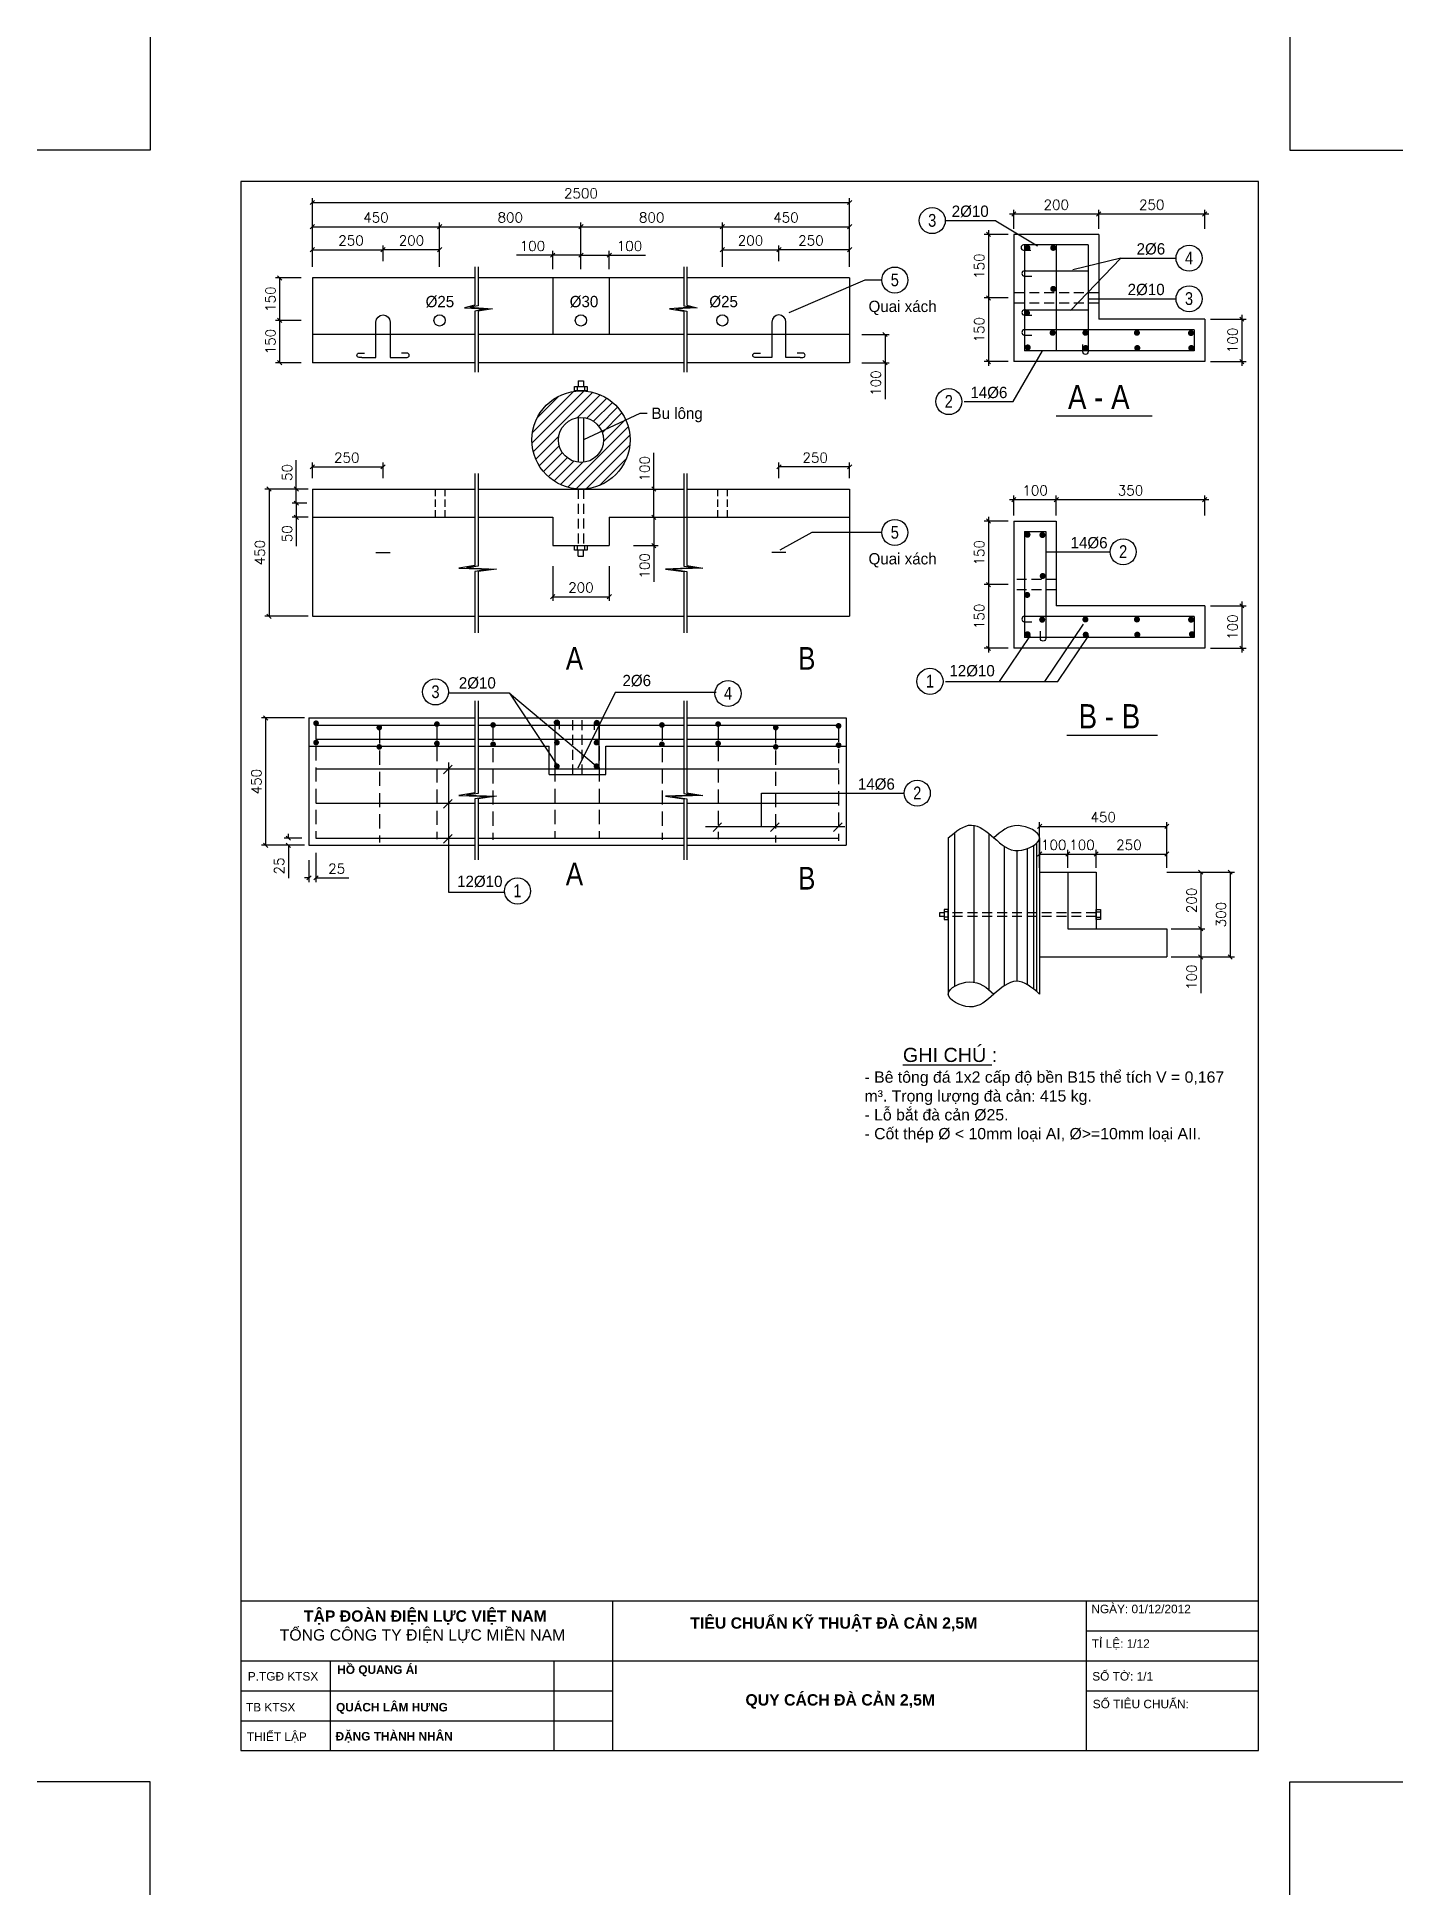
# Model space of a CAD drawing. Extents: x -708 to 4123, y -505 to 6064.
import ezdxf

# ---------------------------------------------------------------- set-up
doc = ezdxf.new("R2010")
doc.units = 0
doc.header["$MEASUREMENT"] = 0
doc.linetypes.add('ACAD_ISO02W100', pattern=[15, 12, -3])
doc.linetypes.add('DASHED', pattern=[0.75, 0.5, -0.25])
doc.layers.get('0').update_dxf_attribs({"linetype": 'CONTINUOUS'})
doc.layers.get('DEFPOINTS').update_dxf_attribs({"linetype": 'CONTINUOUS'})
for name, color, linetype in [('Bold', 1, 'CONTINUOUS'), ('dai', 3, 'CONTINUOUS'), ('dim', 6, 'CONTINUOUS'), ('doc', 1, 'CONTINUOUS'), ('dv02', 4, 'CONTINUOUS'), ('dv03', 7, 'CONTINUOUS'), ('text', 6, 'CONTINUOUS')]:
    doc.layers.add(name, color=color, linetype=linetype)
doc.styles.add('KT1', font='VHELVEN_0.TTF')
doc.styles.add('STYLE1', font='simplex.shx')
doc.styles.add('style2', font='VTIMESN_0.TTF', dxfattribs={"height": 40})
doc.styles.add('VN', font='VHELVCN_0.TTF')
doc.dimstyles.new('TL10', dxfattribs={"dimtxt": 35, "dimasz": 15, "dimexe": 15, "dimexo": 20, "dimgap": 15, "dimtad": 1, "dimdec": 0, "dimlfac": 0.666667, "dimzin": 0, "dimdsep": 46, "dimtxsty": 'STYLE1', "dimblk1": 'OBLIQUE', "dimblk2": 'OBLIQUE', "dimsah": 1, "dimcen": 15, "dimdle": 15, "dimclrd": 256, "dimclre": 256, "dimclrt": 256, "dimadec": 0, "dimazin": 0, "dimtfac": 1, "dimtdec": 0, "dimtofl": 0, "dimtmove": 0, "dimatfit": 3, "dimldrblk": 'OBLIQUE', "dimfxl": 1, "dimtolj": 1, "dimtzin": 0, "dimlwd": -1, "dimlwe": -1, "dimarcsym": 0})
doc.dimstyles.new('TL20', dxfattribs={"dimtxt": 35, "dimasz": 15, "dimexe": 15, "dimexo": 15, "dimgap": 15, "dimtad": 1, "dimdec": 0, "dimzin": 0, "dimdsep": 46, "dimtxsty": 'STYLE1', "dimblk1": 'OBLIQUE', "dimblk2": 'OBLIQUE', "dimsah": 1, "dimcen": 15, "dimclrd": 256, "dimclre": 256, "dimclrt": 256, "dimadec": 0, "dimazin": 0, "dimtfac": 1, "dimtdec": 0, "dimtofl": 0, "dimtmove": 0, "dimatfit": 3, "dimldrblk": 'OBLIQUE', "dimfxl": 1, "dimtolj": 1, "dimtzin": 0, "dimlwd": -1, "dimlwe": -1, "dimarcsym": 0})

msp = doc.modelspace()

# ---------------------------------------------------------------- texts
at = {"attachment_point": 1, "style": 'KT1'}
for s, insert, char_height, width in [('       {\\LGHI CHUÙ} :\\P{\\H0.8x;- Beâ toâng ñaù 1x2 caáp ñoä beàn B15 theå tích V = 0,167 m³. Troïng löôïng ñaø caûn: 415 kg.\\P- Loã baét ñaø caûn þ25.\\P- Coát theùp Þ < 10mm loaïi AI, Þ>=10mm loaïi AII.}', (2218.5, 2490.2), 50, 1325.388), ('{\\H0.5x;NGAØY: 01/12/2012} ', (3020.8, 521), 60, 2061.349), ('\\pi592.79;{\\fVNI-Helve|b1|i0|c0|p2;\\H0.66667x;TAÄP ÑOAØN ÑIEÄN LÖÏC VIEÄT NAM\\P\\pi507.61;\\fVNI-Helve|b0|i0|c0|p2;TOÅNG COÂNG TY ÑIEÄN LÖÏC MIEÀN NAM\\P\\pi0;}  ', (-357.4, 500.8), 60, 2061.349), ('{\\fVNI-Helve|b1|i0|c0|p2;\\H0.66667x;TIEÂU CHUAÅN KYÕ THUAÄT ÑAØ CAÛN 2,5M}  ', (1602.4, 476.2), 60, 2061.349), ('{\\H0.5x;TÆ LEÄ: 1/12}\\P  ', (3022.4, 398.6), 60, 2061.349), ('{\\H0.5x;P.TGÑ KTSX}\\P  ', (37.4, 282.9), 60, 2061.349), ('{\\fVNI-Helve|b1|i0|c0|p2;\\H0.5x;HOÀ QUANG AÙI}  ', (353.8, 306.4), 60, 2061.349), ('{\\H0.5x;SOÁ TÔØ: 1/1}\\P  ', (3024, 282.8), 60, 2061.349), ('{\\fVNI-Helve|b1|i0|c0|p2;\\H0.66667x;QUY CAÙCH ÑAØ CAÛN 2,5M}  ', (1797.5, 204.5), 60, 2061.349), ('{\\H0.5x;TB KTSX}\\P  ', (30.9, 173.6), 60, 2061.349), ('{\\fVNI-Helve|b1|i0|c0|p2;\\H0.5x;QUAÙCH LAÂM HÖNG\\H2x;\\P}  ', (349.5, 173.6), 60, 2061.349), ('{\\H0.5x;SOÁ TIEÂU CHUAÅN:}  ', (3025.7, 184.9), 60, 2061.349), ('{\\H0.5x;THIEÁT LAÄP}\\P  ', (34.2, 69.2), 60, 2061.349), ('{\\fVNI-Helve|b1|i0|c0|p2;\\H0.5x;ÑAËNG THAØNH NHAÂN}\\P  ', (347.8, 70.8), 60, 2061.349)]:
    msp.add_mtext(s, dxfattribs=dict(at, insert=insert, char_height=char_height, width=width))
at = {"layer": 'doc', "color": 4, "style": 'VN'}
for s, height, p in [('A - A', 85.71, (2938, 4748.7)), ('A', 80, (1162.1, 3827.4)), ('B', 80, (1983.8, 3827.4)), ('B - B', 85.71, (2975.6, 3619.8)), ('A', 80, (1162.1, 3065.3)), ('B', 80, (1983.8, 3049.9))]:
    msp.add_text(s, height=height, dxfattribs=at).set_placement(p)
at = {"layer": 'text', "style": 'style2'}
for s, p in [('2Þ10', (2527, 5428.7)), ('2Þ6', (3180.9, 5295.6)), ('2Þ10', (3149.2, 5152.1)), ('Þ25', (666.3, 5109.2)), ('Þ30', (1175.9, 5109.2)), ('Þ25', (1669.7, 5109.2)), ('Quai xaùch', (2232.8, 5092.2)), ('14Þ6', (2593, 4787.7)), ('Bu loâng', (1465.2, 4714.2)), ('14Þ6', (2947.4, 4256.5)), ('Quai xaùch', (2232.8, 4199.7)), ('2Þ6', (1362.5, 3769.2)), ('12Þ10', (2518.7, 3803.8)), ('2Þ10', (783.7, 3760.7)), ('14Þ6', (2195, 3403.1)), ('12Þ10', (777.6, 3058.9))]:
    msp.add_text(s, height=40, dxfattribs=at).set_placement(p)
at = {"layer": 'text', "color": 1, "style": 'VN'}
for s, p in [('3', (2443.6, 5393.8)), ('4', (3352, 5260.7)), ('5', (2311.4, 5183.4)), ('3', (3352, 5117.2)), ('2', (2502.3, 4753.7)), ('5', (2311.4, 4290.8)), ('2', (3118.9, 4222.4)), ('3', (686.9, 3727)), ('4', (1721.4, 3721.5)), ('1', (2435.7, 3764.4)), ('2', (2390.7, 3368.9)), ('1', (976.8, 3023))]:
    msp.add_text(s, height=45, dxfattribs=at).set_placement(p)

# ---------------------------------------------------------------- blocks, each defined once
blk = doc.blocks.new('_OBLIQUE')
at = {"color": 0, "linetype": 'ByBlock'}
blk.add_line((-0.5, -0.5), (0.5, 0.5), dxfattribs=at)
blk = doc.blocks.new('*D7')
at = {"layer": 'DEFPOINTS', "color": 0, "ltscale": 2}
for p in [(715.7, 5393.9), (265.7, 5236.8), (715.7, 5236.8)]:
    blk.add_point(p, dxfattribs=at)
at = {"layer": 'dim', "ltscale": 2}
for p, q in [((265.7, 5251.8), (265.7, 5408.9)), ((265.7, 5393.9), (715.7, 5393.9)), ((715.7, 5251.8), (715.7, 5408.9))]:
    blk.add_line(p, q, dxfattribs=at)
at = {"layer": 'dim', "ltscale": 2, "xscale": 15, "yscale": 15, "zscale": 15, "rotation": 180}
blk.add_blockref('_OBLIQUE', (265.7, 5393.9), dxfattribs=at)
at = {"layer": 'dim', "ltscale": 2, "xscale": 15, "yscale": 15, "zscale": 15}
blk.add_blockref('_OBLIQUE', (715.7, 5393.9), dxfattribs=at)
at = {"layer": 'dim', "ltscale": 2, "insert": (490.7, 5426.4), "char_height": 35, "attachment_point": 5, "style": 'STYLE1'}
blk.add_mtext('\\A1;450', dxfattribs=at)
blk = doc.blocks.new('*D8')
at = {"layer": 'DEFPOINTS', "color": 0, "ltscale": 2}
for p in [(1215.7, 5393.9), (715.7, 5236.8), (1215.7, 5236.8)]:
    blk.add_point(p, dxfattribs=at)
at = {"layer": 'dim', "ltscale": 2}
for p, q in [((715.7, 5393.9), (1215.7, 5393.9)), ((1215.7, 5251.8), (1215.7, 5408.9))]:
    blk.add_line(p, q, dxfattribs=at)
at = {"layer": 'dim', "ltscale": 2, "xscale": 15, "yscale": 15, "zscale": 15, "rotation": 180}
blk.add_blockref('_OBLIQUE', (715.7, 5393.9), dxfattribs=at)
at = {"layer": 'dim', "ltscale": 2, "xscale": 15, "yscale": 15, "zscale": 15}
blk.add_blockref('_OBLIQUE', (1215.7, 5393.9), dxfattribs=at)
at = {"layer": 'dim', "ltscale": 2, "insert": (965.7, 5426.4), "char_height": 35, "attachment_point": 5, "style": 'STYLE1'}
blk.add_mtext('\\A1;800', dxfattribs=at)
blk = doc.blocks.new('*D9')
at = {"layer": 'DEFPOINTS', "color": 0, "ltscale": 2}
for p in [(1715.7, 5393.9), (1215.7, 5236.8), (1715.7, 5236.8)]:
    blk.add_point(p, dxfattribs=at)
at = {"layer": 'dim', "ltscale": 2}
for p, q in [((1215.7, 5393.9), (1715.7, 5393.9)), ((1715.7, 5251.8), (1715.7, 5408.9))]:
    blk.add_line(p, q, dxfattribs=at)
at = {"layer": 'dim', "ltscale": 2, "xscale": 15, "yscale": 15, "zscale": 15, "rotation": 180}
blk.add_blockref('_OBLIQUE', (1215.7, 5393.9), dxfattribs=at)
at = {"layer": 'dim', "ltscale": 2, "xscale": 15, "yscale": 15, "zscale": 15}
blk.add_blockref('_OBLIQUE', (1715.7, 5393.9), dxfattribs=at)
at = {"layer": 'dim', "ltscale": 2, "insert": (1465.7, 5426.4), "char_height": 35, "attachment_point": 5, "style": 'STYLE1'}
blk.add_mtext('\\A1;800', dxfattribs=at)
blk = doc.blocks.new('*D10')
at = {"layer": 'DEFPOINTS', "color": 0, "ltscale": 2}
for p in [(2165.7, 5393.9), (1715.7, 5236.8), (2165.7, 5236.8)]:
    blk.add_point(p, dxfattribs=at)
at = {"layer": 'dim', "ltscale": 2}
for p, q in [((1715.7, 5393.9), (2165.7, 5393.9)), ((2165.7, 5251.8), (2165.7, 5408.9))]:
    blk.add_line(p, q, dxfattribs=at)
at = {"layer": 'dim', "ltscale": 2, "xscale": 15, "yscale": 15, "zscale": 15, "rotation": 180}
blk.add_blockref('_OBLIQUE', (1715.7, 5393.9), dxfattribs=at)
at = {"layer": 'dim', "ltscale": 2, "xscale": 15, "yscale": 15, "zscale": 15}
blk.add_blockref('_OBLIQUE', (2165.7, 5393.9), dxfattribs=at)
at = {"layer": 'dim', "ltscale": 2, "insert": (1940.7, 5426.4), "char_height": 35, "attachment_point": 5, "style": 'STYLE1'}
blk.add_mtext('\\A1;450', dxfattribs=at)
blk = doc.blocks.new('*D11')
at = {"layer": 'DEFPOINTS', "color": 0, "ltscale": 2}
for p in [(2165.7, 5479.4), (265.7, 5393.9), (2165.7, 5393.9)]:
    blk.add_point(p, dxfattribs=at)
at = {"layer": 'dim', "ltscale": 2}
for p, q in [((265.7, 5408.9), (265.7, 5494.4)), ((265.7, 5479.4), (2165.7, 5479.4)), ((2165.7, 5408.9), (2165.7, 5494.4))]:
    blk.add_line(p, q, dxfattribs=at)
at = {"layer": 'dim', "ltscale": 2, "xscale": 15, "yscale": 15, "zscale": 15, "rotation": 180}
blk.add_blockref('_OBLIQUE', (265.7, 5479.4), dxfattribs=at)
at = {"layer": 'dim', "ltscale": 2, "xscale": 15, "yscale": 15, "zscale": 15}
blk.add_blockref('_OBLIQUE', (2165.7, 5479.4), dxfattribs=at)
at = {"layer": 'dim', "ltscale": 2, "insert": (1215.7, 5511.9), "char_height": 35, "attachment_point": 5, "style": 'STYLE1'}
blk.add_mtext('\\A1;2500', dxfattribs=at)
blk = doc.blocks.new('*D12')
at = {"layer": 'DEFPOINTS', "color": 0, "ltscale": 2}
for p in [(241.7, 5212.7), (150.1, 5062.7), (241.7, 5062.7)]:
    blk.add_point(p, dxfattribs=at)
at = {"layer": 'dim', "ltscale": 2}
for p, q in [((226.7, 5212.7), (135.1, 5212.7)), ((150.1, 5212.7), (150.1, 5062.7)), ((226.7, 5062.7), (135.1, 5062.7))]:
    blk.add_line(p, q, dxfattribs=at)
at = {"layer": 'dim', "ltscale": 2, "xscale": 15, "yscale": 15, "zscale": 15}
for p, rotation in [((150.1, 5212.7), 90), ((150.1, 5062.7), 270)]:
    blk.add_blockref('_OBLIQUE', p, dxfattribs=dict(at, rotation=rotation))
at = {"layer": 'dim', "ltscale": 2, "insert": (117.6, 5137.7), "char_height": 35, "attachment_point": 5, "rotation": 90, "style": 'STYLE1'}
blk.add_mtext('\\A1;150', dxfattribs=at)
blk = doc.blocks.new('*D13')
at = {"layer": 'DEFPOINTS', "color": 0, "ltscale": 2}
for p in [(241.7, 5062.7), (150.1, 4912.7), (241.7, 4912.7)]:
    blk.add_point(p, dxfattribs=at)
at = {"layer": 'dim', "ltscale": 2}
for p, q in [((226.7, 5062.7), (135.1, 5062.7)), ((150.1, 5062.7), (150.1, 4912.7)), ((226.7, 4912.7), (135.1, 4912.7))]:
    blk.add_line(p, q, dxfattribs=at)
at = {"layer": 'dim', "ltscale": 2, "xscale": 15, "yscale": 15, "zscale": 15}
for p, rotation in [((150.1, 5062.7), 90), ((150.1, 4912.7), 270)]:
    blk.add_blockref('_OBLIQUE', p, dxfattribs=dict(at, rotation=rotation))
at = {"layer": 'dim', "ltscale": 2, "insert": (117.6, 4987.7), "char_height": 35, "attachment_point": 5, "rotation": 90, "style": 'STYLE1'}
blk.add_mtext('\\A1;150', dxfattribs=at)
blk = doc.blocks.new('*D14')
at = {"layer": 'DEFPOINTS', "color": 0, "ltscale": 2}
for p in [(1115.7, 5293.1), (1115.7, 5228.3), (1215.7, 5228.3)]:
    blk.add_point(p, dxfattribs=at)
at = {"layer": 'dim', "ltscale": 2}
for p, q in [((1115.7, 5293.1), (987.4, 5293.1)), ((1115.7, 5243.3), (1115.7, 5308.1)), ((1215.7, 5293.1), (1115.7, 5293.1)), ((1215.7, 5243.3), (1215.7, 5308.1))]:
    blk.add_line(p, q, dxfattribs=at)
at = {"layer": 'dim', "ltscale": 2, "xscale": 15, "yscale": 15, "zscale": 15, "rotation": 180}
blk.add_blockref('_OBLIQUE', (1115.7, 5293.1), dxfattribs=at)
at = {"layer": 'dim', "ltscale": 2, "xscale": 15, "yscale": 15, "zscale": 15}
blk.add_blockref('_OBLIQUE', (1215.7, 5293.1), dxfattribs=at)
at = {"layer": 'dim', "ltscale": 2, "insert": (1044, 5325.6), "char_height": 35, "attachment_point": 5, "style": 'STYLE1'}
blk.add_mtext('\\A1;100', dxfattribs=at)
blk = doc.blocks.new('*D15')
at = {"layer": 'DEFPOINTS', "color": 0, "ltscale": 2}
for p in [(1315.7, 5293.1), (1215.7, 5228.3), (1315.7, 5228.3)]:
    blk.add_point(p, dxfattribs=at)
at = {"layer": 'dim', "ltscale": 2}
for p, q in [((1215.7, 5243.3), (1215.7, 5308.1)), ((1215.7, 5293.1), (1315.7, 5293.1)), ((1315.7, 5243.3), (1315.7, 5308.1)), ((1315.7, 5293.1), (1444, 5293.1))]:
    blk.add_line(p, q, dxfattribs=at)
at = {"layer": 'dim', "ltscale": 2, "xscale": 15, "yscale": 15, "zscale": 15, "rotation": 180}
blk.add_blockref('_OBLIQUE', (1215.7, 5293.1), dxfattribs=at)
at = {"layer": 'dim', "ltscale": 2, "xscale": 15, "yscale": 15, "zscale": 15}
blk.add_blockref('_OBLIQUE', (1315.7, 5293.1), dxfattribs=at)
at = {"layer": 'dim', "ltscale": 2, "insert": (1387.4, 5325.6), "char_height": 35, "attachment_point": 5, "style": 'STYLE1'}
blk.add_mtext('\\A1;100', dxfattribs=at)
blk = doc.blocks.new('*D16')
at = {"layer": 'DEFPOINTS', "color": 0, "ltscale": 2}
for p in [(260.9, 4416.3), (209, 4366.3), (265.7, 4366.3)]:
    blk.add_point(p, dxfattribs=at)
at = {"layer": 'dim', "ltscale": 2}
for p, q in [((245.9, 4416.3), (194, 4416.3)), ((209, 4416.3), (209, 4366.3)), ((250.7, 4366.3), (194, 4366.3)), ((209, 4366.3), (209, 4264.6))]:
    blk.add_line(p, q, dxfattribs=at)
at = {"layer": 'dim', "ltscale": 2, "xscale": 15, "yscale": 15, "zscale": 15}
for p, rotation in [((209, 4416.3), 90), ((209, 4366.3), 270)]:
    blk.add_blockref('_OBLIQUE', p, dxfattribs=dict(at, rotation=rotation))
at = {"layer": 'dim', "ltscale": 2, "insert": (176.5, 4308), "char_height": 35, "attachment_point": 5, "rotation": 90, "style": 'STYLE1'}
blk.add_mtext('\\A1;50', dxfattribs=at)
blk = doc.blocks.new('*D17')
at = {"layer": 'DEFPOINTS', "color": 0, "ltscale": 2}
for p in [(265.7, 4466.3), (112.5, 4016.3), (265.7, 4016.3)]:
    blk.add_point(p, dxfattribs=at)
at = {"layer": 'dim', "ltscale": 2}
for p, q in [((250.7, 4466.3), (97.5, 4466.3)), ((112.5, 4466.3), (112.5, 4016.3)), ((250.7, 4016.3), (97.5, 4016.3))]:
    blk.add_line(p, q, dxfattribs=at)
at = {"layer": 'dim', "ltscale": 2, "xscale": 15, "yscale": 15, "zscale": 15}
for p, rotation in [((112.5, 4466.3), 90), ((112.5, 4016.3), 270)]:
    blk.add_blockref('_OBLIQUE', p, dxfattribs=dict(at, rotation=rotation))
at = {"layer": 'dim', "ltscale": 2, "insert": (80, 4241.3), "char_height": 35, "attachment_point": 5, "rotation": 90, "style": 'STYLE1'}
blk.add_mtext('\\A1;450', dxfattribs=at)
blk = doc.blocks.new('*D18')
at = {"layer": 'DEFPOINTS', "color": 0, "ltscale": 2}
for p in [(1115.7, 4208.5), (1315.7, 4208.5), (1315.7, 4085.6)]:
    blk.add_point(p, dxfattribs=at)
at = {"layer": 'dim', "ltscale": 2}
for p, q in [((1115.7, 4193.5), (1115.7, 4070.6)), ((1315.7, 4193.5), (1315.7, 4070.6)), ((1115.7, 4085.6), (1315.7, 4085.6))]:
    blk.add_line(p, q, dxfattribs=at)
at = {"layer": 'dim', "ltscale": 2, "xscale": 15, "yscale": 15, "zscale": 15, "rotation": 180}
blk.add_blockref('_OBLIQUE', (1115.7, 4085.6), dxfattribs=at)
at = {"layer": 'dim', "ltscale": 2, "xscale": 15, "yscale": 15, "zscale": 15}
blk.add_blockref('_OBLIQUE', (1315.7, 4085.6), dxfattribs=at)
at = {"layer": 'dim', "ltscale": 2, "insert": (1215.7, 4118.1), "char_height": 35, "attachment_point": 5, "style": 'STYLE1'}
blk.add_mtext('\\A1;200', dxfattribs=at)
blk = doc.blocks.new('*D19')
at = {"layer": 'DEFPOINTS', "color": 0, "ltscale": 2}
for p in [(1386.8, 4366.3), (1386.8, 4266.3), (1473.5, 4266.3)]:
    blk.add_point(p, dxfattribs=at)
at = {"layer": 'dim', "ltscale": 2}
for p, q in [((1401.8, 4366.3), (1488.5, 4366.3)), ((1473.5, 4366.3), (1473.5, 4266.3)), ((1401.8, 4266.3), (1488.5, 4266.3)), ((1473.5, 4266.3), (1473.5, 4138))]:
    blk.add_line(p, q, dxfattribs=at)
at = {"layer": 'dim', "ltscale": 2, "xscale": 15, "yscale": 15, "zscale": 15}
for p, rotation in [((1473.5, 4366.3), 90), ((1473.5, 4266.3), 270)]:
    blk.add_blockref('_OBLIQUE', p, dxfattribs=dict(at, rotation=rotation))
at = {"layer": 'dim', "ltscale": 2, "insert": (1441, 4194.6), "char_height": 35, "attachment_point": 5, "rotation": 90, "style": 'STYLE1'}
blk.add_mtext('\\A1;100', dxfattribs=at)
blk = doc.blocks.new('*D20')
at = {"layer": 'DEFPOINTS', "color": 0, "ltscale": 2}
for p in [(1377, 4466.3), (1473.5, 4466.3), (1458.8, 4366.3)]:
    blk.add_point(p, dxfattribs=at)
at = {"layer": 'dim', "ltscale": 2}
for p, q in [((1473.5, 4466.3), (1473.5, 4594.6)), ((1392, 4466.3), (1488.5, 4466.3)), ((1473.5, 4366.3), (1473.5, 4466.3)), ((1473.8, 4366.3), (1488.5, 4366.3))]:
    blk.add_line(p, q, dxfattribs=at)
at = {"layer": 'dim', "ltscale": 2, "xscale": 15, "yscale": 15, "zscale": 15}
for p, rotation in [((1473.5, 4466.3), 90), ((1473.5, 4366.3), 270)]:
    blk.add_blockref('_OBLIQUE', p, dxfattribs=dict(at, rotation=rotation))
at = {"layer": 'dim', "ltscale": 2, "insert": (1441, 4538), "char_height": 35, "attachment_point": 5, "rotation": 90, "style": 'STYLE1'}
blk.add_mtext('\\A1;100', dxfattribs=at)
blk = doc.blocks.new('*D26')
at = {"layer": 'DEFPOINTS', "color": 0}
for p in [(243.6, 3231.6), (180.9, 3206.6), (218.6, 3206.6)]:
    blk.add_point(p, dxfattribs=at)
at = {"layer": 'dim'}
for p, q in [((228.6, 3231.6), (165.9, 3231.6)), ((180.9, 3231.6), (180.9, 3246.6)), ((203.6, 3206.6), (165.9, 3206.6)), ((180.9, 3206.6), (180.9, 3089.9))]:
    blk.add_line(p, q, dxfattribs=at)
at = {"layer": 'dim', "xscale": 15, "yscale": 15, "zscale": 15}
for p, rotation in [((180.9, 3231.6), 270), ((180.9, 3206.6), 90)]:
    blk.add_blockref('_OBLIQUE', p, dxfattribs=dict(at, rotation=rotation))
at = {"layer": 'dim', "insert": (148.4, 3133.3), "char_height": 35, "attachment_point": 5, "rotation": 90, "style": 'STYLE1'}
blk.add_mtext('\\A1;25', dxfattribs=at)
blk = doc.blocks.new('*D25')
at = {"layer": 'DEFPOINTS', "color": 0}
for p in [(253.5, 3656.6), (100.3, 3206.6), (253.5, 3206.6)]:
    blk.add_point(p, dxfattribs=at)
at = {"layer": 'dim'}
for p, q in [((238.5, 3656.6), (85.3, 3656.6)), ((100.3, 3656.6), (100.3, 3206.6)), ((238.5, 3206.6), (85.3, 3206.6))]:
    blk.add_line(p, q, dxfattribs=at)
at = {"layer": 'dim', "xscale": 15, "yscale": 15, "zscale": 15}
for p, rotation in [((100.3, 3656.6), 90), ((100.3, 3206.6), 270)]:
    blk.add_blockref('_OBLIQUE', p, dxfattribs=dict(at, rotation=rotation))
at = {"layer": 'dim', "insert": (67.8, 3431.6), "char_height": 35, "attachment_point": 5, "rotation": 90, "style": 'STYLE1'}
blk.add_mtext('\\A1;450', dxfattribs=at)
blk = doc.blocks.new('*D27')
at = {"layer": 'DEFPOINTS', "color": 0}
for p in [(253.5, 3169.4), (278.5, 3194.4), (278.5, 3091.3)]:
    blk.add_point(p, dxfattribs=at)
at = {"layer": 'dim'}
for p, q in [((253.5, 3154.4), (253.5, 3076.3)), ((278.5, 3179.4), (278.5, 3076.3)), ((253.5, 3091.3), (238.5, 3091.3)), ((278.5, 3091.3), (395.2, 3091.3))]:
    blk.add_line(p, q, dxfattribs=at)
at = {"layer": 'dim', "xscale": 15, "yscale": 15, "zscale": 15}
blk.add_blockref('_OBLIQUE', (253.5, 3091.3), dxfattribs=at)
at = {"layer": 'dim', "xscale": 15, "yscale": 15, "zscale": 15, "rotation": 180}
blk.add_blockref('_OBLIQUE', (278.5, 3091.3), dxfattribs=at)
at = {"layer": 'dim', "insert": (351.8, 3123.8), "char_height": 35, "attachment_point": 5, "style": 'STYLE1'}
blk.add_mtext('\\A1;25', dxfattribs=at)
blk = doc.blocks.new('*D28')
at = {"layer": 'DEFPOINTS', "color": 0, "ltscale": 2}
for p in [(2194.6, 5012.7), (2194.6, 4912.7), (2291.1, 4912.7)]:
    blk.add_point(p, dxfattribs=at)
at = {"layer": 'dim', "ltscale": 2}
for p, q in [((2209.6, 5012.7), (2306.1, 5012.7)), ((2291.1, 5012.7), (2291.1, 4912.7)), ((2209.6, 4912.7), (2306.1, 4912.7)), ((2291.1, 4912.7), (2291.1, 4784.4))]:
    blk.add_line(p, q, dxfattribs=at)
at = {"layer": 'dim', "ltscale": 2, "xscale": 15, "yscale": 15, "zscale": 15}
for p, rotation in [((2291.1, 5012.7), 90), ((2291.1, 4912.7), 270)]:
    blk.add_blockref('_OBLIQUE', p, dxfattribs=dict(at, rotation=rotation))
at = {"layer": 'dim', "ltscale": 2, "insert": (2258.6, 4841), "char_height": 35, "attachment_point": 5, "rotation": 90, "style": 'STYLE1'}
blk.add_mtext('\\A1;100', dxfattribs=at)
blk = doc.blocks.new('*D29')
at = {"layer": 'DEFPOINTS', "color": 0, "ltscale": 2}
for p in [(2937.7, 3175.3), (2837.7, 3111.5), (2937.7, 3111.5)]:
    blk.add_point(p, dxfattribs=at)
at = {"layer": 'dim', "ltscale": 2}
for p, q in [((2837.7, 3175.3), (2937.7, 3175.3)), ((2937.7, 3126.5), (2937.7, 3190.3))]:
    blk.add_line(p, q, dxfattribs=at)
at = {"layer": 'dim', "ltscale": 2, "xscale": 15, "yscale": 15, "zscale": 15, "rotation": 180}
blk.add_blockref('_OBLIQUE', (2837.7, 3175.3), dxfattribs=at)
at = {"layer": 'dim', "ltscale": 2, "xscale": 15, "yscale": 15, "zscale": 15}
blk.add_blockref('_OBLIQUE', (2937.7, 3175.3), dxfattribs=at)
at = {"layer": 'dim', "ltscale": 2, "insert": (2887.7, 3207.8), "char_height": 35, "attachment_point": 5, "style": 'STYLE1'}
blk.add_mtext('\\A1;100', dxfattribs=at)
blk = doc.blocks.new('*D30')
at = {"layer": 'DEFPOINTS', "color": 0, "ltscale": 2}
for p in [(3037.7, 3175.3), (2937.7, 3111.5), (3037.7, 3111.5)]:
    blk.add_point(p, dxfattribs=at)
at = {"layer": 'dim', "ltscale": 2}
for p, q in [((2937.7, 3175.3), (3037.7, 3175.3)), ((3037.7, 3126.5), (3037.7, 3190.3))]:
    blk.add_line(p, q, dxfattribs=at)
at = {"layer": 'dim', "ltscale": 2, "xscale": 15, "yscale": 15, "zscale": 15, "rotation": 180}
blk.add_blockref('_OBLIQUE', (2937.7, 3175.3), dxfattribs=at)
at = {"layer": 'dim', "ltscale": 2, "xscale": 15, "yscale": 15, "zscale": 15}
blk.add_blockref('_OBLIQUE', (3037.7, 3175.3), dxfattribs=at)
at = {"layer": 'dim', "ltscale": 2, "insert": (2987.7, 3207.8), "char_height": 35, "attachment_point": 5, "style": 'STYLE1'}
blk.add_mtext('\\A1;100', dxfattribs=at)
blk = doc.blocks.new('*D31')
at = {"layer": 'DEFPOINTS', "color": 0, "ltscale": 2}
for p in [(3287.7, 3175.3), (3037.7, 3111.5), (3287.7, 3111.5)]:
    blk.add_point(p, dxfattribs=at)
at = {"layer": 'dim', "ltscale": 2}
for p, q in [((3037.7, 3175.3), (3287.7, 3175.3)), ((3287.7, 3126.5), (3287.7, 3190.3))]:
    blk.add_line(p, q, dxfattribs=at)
at = {"layer": 'dim', "ltscale": 2, "xscale": 15, "yscale": 15, "zscale": 15, "rotation": 180}
blk.add_blockref('_OBLIQUE', (3037.7, 3175.3), dxfattribs=at)
at = {"layer": 'dim', "ltscale": 2, "xscale": 15, "yscale": 15, "zscale": 15}
blk.add_blockref('_OBLIQUE', (3287.7, 3175.3), dxfattribs=at)
at = {"layer": 'dim', "ltscale": 2, "insert": (3153.6, 3207.8), "char_height": 35, "attachment_point": 5, "style": 'STYLE1'}
blk.add_mtext('\\A1;250', dxfattribs=at)
blk = doc.blocks.new('*D32')
at = {"layer": 'DEFPOINTS', "color": 0, "ltscale": 2}
for p in [(3287.7, 3111.5), (3287.7, 2911.5), (3407.7, 2911.5)]:
    blk.add_point(p, dxfattribs=at)
at = {"layer": 'dim', "ltscale": 2}
for p, q in [((3302.7, 3111.5), (3422.7, 3111.5)), ((3407.7, 3111.5), (3407.7, 2911.5)), ((3302.7, 2911.5), (3422.7, 2911.5))]:
    blk.add_line(p, q, dxfattribs=at)
at = {"layer": 'dim', "ltscale": 2, "xscale": 15, "yscale": 15, "zscale": 15}
for p, rotation in [((3407.7, 3111.5), 90), ((3407.7, 2911.5), 270)]:
    blk.add_blockref('_OBLIQUE', p, dxfattribs=dict(at, rotation=rotation))
at = {"layer": 'dim', "ltscale": 2, "insert": (3375.2, 3011.5), "char_height": 35, "attachment_point": 5, "rotation": 90, "style": 'STYLE1'}
blk.add_mtext('\\A1;200', dxfattribs=at)
blk = doc.blocks.new('*D33')
at = {"layer": 'DEFPOINTS', "color": 0, "ltscale": 2}
for p in [(3287.7, 2911.5), (3287.7, 2811.5), (3407.7, 2811.5)]:
    blk.add_point(p, dxfattribs=at)
at = {"layer": 'dim', "ltscale": 2}
for p, q in [((3302.7, 2911.5), (3422.7, 2911.5)), ((3407.7, 2911.5), (3407.7, 2811.5)), ((3302.7, 2811.5), (3422.7, 2811.5)), ((3407.7, 2811.5), (3407.7, 2683.2))]:
    blk.add_line(p, q, dxfattribs=at)
at = {"layer": 'dim', "ltscale": 2, "xscale": 15, "yscale": 15, "zscale": 15}
for p, rotation in [((3407.7, 2911.5), 90), ((3407.7, 2811.5), 270)]:
    blk.add_blockref('_OBLIQUE', p, dxfattribs=dict(at, rotation=rotation))
at = {"layer": 'dim', "ltscale": 2, "insert": (3375.2, 2739.8), "char_height": 35, "attachment_point": 5, "rotation": 90, "style": 'STYLE1'}
blk.add_mtext('\\A1;100', dxfattribs=at)
blk = doc.blocks.new('*D34')
at = {"layer": 'DEFPOINTS', "color": 0, "ltscale": 2}
for p in [(3287.7, 3273.4), (2837.7, 3111.5), (3287.7, 3111.5)]:
    blk.add_point(p, dxfattribs=at)
at = {"layer": 'dim', "ltscale": 2}
for p, q in [((2837.7, 3126.5), (2837.7, 3288.4)), ((3287.7, 3126.5), (3287.7, 3288.4)), ((2837.7, 3273.4), (3287.7, 3273.4))]:
    blk.add_line(p, q, dxfattribs=at)
at = {"layer": 'dim', "ltscale": 2, "xscale": 15, "yscale": 15, "zscale": 15, "rotation": 180}
blk.add_blockref('_OBLIQUE', (2837.7, 3273.4), dxfattribs=at)
at = {"layer": 'dim', "ltscale": 2, "xscale": 15, "yscale": 15, "zscale": 15}
blk.add_blockref('_OBLIQUE', (3287.7, 3273.4), dxfattribs=at)
at = {"layer": 'dim', "ltscale": 2, "insert": (3062.7, 3305.9), "char_height": 35, "attachment_point": 5, "style": 'STYLE1'}
blk.add_mtext('\\A1;450', dxfattribs=at)
blk = doc.blocks.new('*D35')
at = {"layer": 'DEFPOINTS', "color": 0, "ltscale": 2}
for p in [(3287.7, 3111.5), (3287.7, 2811.5), (3511.9, 2811.5)]:
    blk.add_point(p, dxfattribs=at)
at = {"layer": 'dim', "ltscale": 2}
for p, q in [((3302.7, 3111.5), (3526.9, 3111.5)), ((3511.9, 3111.5), (3511.9, 2811.5)), ((3302.7, 2811.5), (3526.9, 2811.5))]:
    blk.add_line(p, q, dxfattribs=at)
at = {"layer": 'dim', "ltscale": 2, "xscale": 15, "yscale": 15, "zscale": 15}
for p, rotation in [((3511.9, 3111.5), 90), ((3511.9, 2811.5), 270)]:
    blk.add_blockref('_OBLIQUE', p, dxfattribs=dict(at, rotation=rotation))
at = {"layer": 'dim', "ltscale": 2, "insert": (3479.4, 2961.5), "char_height": 35, "attachment_point": 5, "rotation": 90, "style": 'STYLE1'}
blk.add_mtext('\\A1;300', dxfattribs=at)
blk = doc.blocks.new('*D36')
at = {"layer": 'DEFPOINTS', "color": 0, "ltscale": 2}
for p in [(3046.8, 5439), (2746.8, 5366.9), (3046.8, 5366.9)]:
    blk.add_point(p, dxfattribs=at)
at = {"layer": 'dim', "ltscale": 2}
for p, q in [((2746.8, 5386.9), (2746.8, 5454)), ((3046.8, 5386.9), (3046.8, 5454)), ((2731.8, 5439), (3061.8, 5439))]:
    blk.add_line(p, q, dxfattribs=at)
at = {"layer": 'dim', "ltscale": 2, "xscale": 15, "yscale": 15, "zscale": 15, "rotation": 180}
blk.add_blockref('_OBLIQUE', (2746.8, 5439), dxfattribs=at)
at = {"layer": 'dim', "ltscale": 2, "xscale": 15, "yscale": 15, "zscale": 15}
blk.add_blockref('_OBLIQUE', (3046.8, 5439), dxfattribs=at)
at = {"layer": 'dim', "ltscale": 2, "insert": (2896.8, 5471.5), "char_height": 35, "attachment_point": 5, "style": 'STYLE1'}
blk.add_mtext('\\A1;200', dxfattribs=at)
blk = doc.blocks.new('*D37')
at = {"layer": 'DEFPOINTS', "color": 0, "ltscale": 2}
for p in [(3421.8, 5439), (3046.8, 5366.9), (3421.8, 5366.9)]:
    blk.add_point(p, dxfattribs=at)
at = {"layer": 'dim', "ltscale": 2}
for p, q in [((3046.8, 5386.9), (3046.8, 5454)), ((3421.8, 5386.9), (3421.8, 5454)), ((3031.8, 5439), (3436.8, 5439))]:
    blk.add_line(p, q, dxfattribs=at)
at = {"layer": 'dim', "ltscale": 2, "xscale": 15, "yscale": 15, "zscale": 15, "rotation": 180}
blk.add_blockref('_OBLIQUE', (3046.8, 5439), dxfattribs=at)
at = {"layer": 'dim', "ltscale": 2, "xscale": 15, "yscale": 15, "zscale": 15}
blk.add_blockref('_OBLIQUE', (3421.8, 5439), dxfattribs=at)
at = {"layer": 'dim', "ltscale": 2, "insert": (3234.3, 5471.5), "char_height": 35, "attachment_point": 5, "style": 'STYLE1'}
blk.add_mtext('\\A1;250', dxfattribs=at)
blk = doc.blocks.new('*D38')
at = {"layer": 'DEFPOINTS', "color": 0, "ltscale": 2}
for p in [(2746.8, 5366.9), (2656.9, 5141.9), (2746.8, 5141.9)]:
    blk.add_point(p, dxfattribs=at)
at = {"layer": 'dim', "ltscale": 2}
for p, q in [((2726.8, 5366.9), (2641.9, 5366.9)), ((2656.9, 5381.9), (2656.9, 5126.9)), ((2726.8, 5141.9), (2641.9, 5141.9))]:
    blk.add_line(p, q, dxfattribs=at)
at = {"layer": 'dim', "ltscale": 2, "xscale": 15, "yscale": 15, "zscale": 15}
for p, rotation in [((2656.9, 5366.9), 90), ((2656.9, 5141.9), 270)]:
    blk.add_blockref('_OBLIQUE', p, dxfattribs=dict(at, rotation=rotation))
at = {"layer": 'dim', "ltscale": 2, "insert": (2624.4, 5254.4), "char_height": 35, "attachment_point": 5, "rotation": 90, "style": 'STYLE1'}
blk.add_mtext('\\A1;150', dxfattribs=at)
blk = doc.blocks.new('*D39')
at = {"layer": 'DEFPOINTS', "color": 0, "ltscale": 2}
for p in [(2746.8, 5141.9), (2656.9, 4916.9), (2746.8, 4916.9)]:
    blk.add_point(p, dxfattribs=at)
at = {"layer": 'dim', "ltscale": 2}
for p, q in [((2726.8, 5141.9), (2641.9, 5141.9)), ((2656.9, 5156.9), (2656.9, 4901.9)), ((2726.8, 4916.9), (2641.9, 4916.9))]:
    blk.add_line(p, q, dxfattribs=at)
at = {"layer": 'dim', "ltscale": 2, "xscale": 15, "yscale": 15, "zscale": 15}
for p, rotation in [((2656.9, 5141.9), 90), ((2656.9, 4916.9), 270)]:
    blk.add_blockref('_OBLIQUE', p, dxfattribs=dict(at, rotation=rotation))
at = {"layer": 'dim', "ltscale": 2, "insert": (2624.4, 5029.4), "char_height": 35, "attachment_point": 5, "rotation": 90, "style": 'STYLE1'}
blk.add_mtext('\\A1;150', dxfattribs=at)
blk = doc.blocks.new('*D40')
at = {"layer": 'DEFPOINTS', "color": 0, "ltscale": 2}
for p in [(2896.8, 4428.7), (2746.8, 4353.2), (2896.8, 4353.2)]:
    blk.add_point(p, dxfattribs=at)
at = {"layer": 'dim', "ltscale": 2}
for p, q in [((2731.8, 4428.7), (2911.8, 4428.7)), ((2746.8, 4373.2), (2746.8, 4443.7)), ((2896.8, 4373.2), (2896.8, 4443.7))]:
    blk.add_line(p, q, dxfattribs=at)
at = {"layer": 'dim', "ltscale": 2, "xscale": 15, "yscale": 15, "zscale": 15, "rotation": 180}
blk.add_blockref('_OBLIQUE', (2746.8, 4428.7), dxfattribs=at)
at = {"layer": 'dim', "ltscale": 2, "xscale": 15, "yscale": 15, "zscale": 15}
blk.add_blockref('_OBLIQUE', (2896.8, 4428.7), dxfattribs=at)
at = {"layer": 'dim', "ltscale": 2, "insert": (2821.8, 4461.2), "char_height": 35, "attachment_point": 5, "style": 'STYLE1'}
blk.add_mtext('\\A1;100', dxfattribs=at)
blk = doc.blocks.new('*D41')
at = {"layer": 'DEFPOINTS', "color": 0, "ltscale": 2}
for p in [(3421.8, 4428.7), (2896.8, 4353.2), (3421.8, 4353.2)]:
    blk.add_point(p, dxfattribs=at)
at = {"layer": 'dim', "ltscale": 2}
for p, q in [((2881.8, 4428.7), (3436.8, 4428.7)), ((2896.8, 4373.2), (2896.8, 4443.7)), ((3421.8, 4373.2), (3421.8, 4443.7))]:
    blk.add_line(p, q, dxfattribs=at)
at = {"layer": 'dim', "ltscale": 2, "xscale": 15, "yscale": 15, "zscale": 15, "rotation": 180}
blk.add_blockref('_OBLIQUE', (2896.8, 4428.7), dxfattribs=at)
at = {"layer": 'dim', "ltscale": 2, "xscale": 15, "yscale": 15, "zscale": 15}
blk.add_blockref('_OBLIQUE', (3421.8, 4428.7), dxfattribs=at)
at = {"layer": 'dim', "ltscale": 2, "insert": (3159.3, 4461.2), "char_height": 35, "attachment_point": 5, "style": 'STYLE1'}
blk.add_mtext('\\A1;350', dxfattribs=at)
blk = doc.blocks.new('*D43')
at = {"layer": 'DEFPOINTS', "color": 0, "ltscale": 2}
for p in [(2746.8, 4128.2), (2656.9, 3903.2), (2746.8, 3903.2)]:
    blk.add_point(p, dxfattribs=at)
at = {"layer": 'dim', "ltscale": 2}
for p, q in [((2656.9, 4143.2), (2656.9, 3888.2)), ((2726.8, 4128.2), (2641.9, 4128.2)), ((2726.8, 3903.2), (2641.9, 3903.2))]:
    blk.add_line(p, q, dxfattribs=at)
at = {"layer": 'dim', "ltscale": 2, "xscale": 15, "yscale": 15, "zscale": 15}
for p, rotation in [((2656.9, 4128.2), 90), ((2656.9, 3903.2), 270)]:
    blk.add_blockref('_OBLIQUE', p, dxfattribs=dict(at, rotation=rotation))
at = {"layer": 'dim', "ltscale": 2, "insert": (2624.4, 4015.7), "char_height": 35, "attachment_point": 5, "rotation": 90, "style": 'STYLE1'}
blk.add_mtext('\\A1;150', dxfattribs=at)
blk = doc.blocks.new('*D42')
at = {"layer": 'DEFPOINTS', "color": 0, "ltscale": 2}
for p in [(2746.8, 4353.2), (2656.9, 4128.2), (2746.8, 4128.2)]:
    blk.add_point(p, dxfattribs=at)
at = {"layer": 'dim', "ltscale": 2}
for p, q in [((2726.8, 4353.2), (2641.9, 4353.2)), ((2656.9, 4368.2), (2656.9, 4113.2)), ((2726.8, 4128.2), (2641.9, 4128.2))]:
    blk.add_line(p, q, dxfattribs=at)
at = {"layer": 'dim', "ltscale": 2, "xscale": 15, "yscale": 15, "zscale": 15}
for p, rotation in [((2656.9, 4353.2), 90), ((2656.9, 4128.2), 270)]:
    blk.add_blockref('_OBLIQUE', p, dxfattribs=dict(at, rotation=rotation))
at = {"layer": 'dim', "ltscale": 2, "insert": (2624.4, 4240.7), "char_height": 35, "attachment_point": 5, "rotation": 90, "style": 'STYLE1'}
blk.add_mtext('\\A1;150', dxfattribs=at)
blk = doc.blocks.new('*D44')
at = {"layer": 'DEFPOINTS', "color": 0, "ltscale": 2}
for p in [(3421.8, 5066.9), (3421.8, 4916.9), (3552.9, 4916.9)]:
    blk.add_point(p, dxfattribs=at)
at = {"layer": 'dim', "ltscale": 2}
for p, q in [((3441.8, 5066.9), (3567.9, 5066.9)), ((3552.9, 5081.9), (3552.9, 4901.9)), ((3441.8, 4916.9), (3567.9, 4916.9))]:
    blk.add_line(p, q, dxfattribs=at)
at = {"layer": 'dim', "ltscale": 2, "xscale": 15, "yscale": 15, "zscale": 15}
for p, rotation in [((3552.9, 5066.9), 90), ((3552.9, 4916.9), 270)]:
    blk.add_blockref('_OBLIQUE', p, dxfattribs=dict(at, rotation=rotation))
at = {"layer": 'dim', "ltscale": 2, "insert": (3520.4, 4991.9), "char_height": 35, "attachment_point": 5, "rotation": 90, "style": 'STYLE1'}
blk.add_mtext('\\A1;100', dxfattribs=at)
blk = doc.blocks.new('*D45')
at = {"layer": 'DEFPOINTS', "color": 0, "ltscale": 2}
for p in [(3421.8, 4053.2), (3421.8, 3903.2), (3552.9, 3903.2)]:
    blk.add_point(p, dxfattribs=at)
at = {"layer": 'dim', "ltscale": 2}
for p, q in [((3441.8, 4053.2), (3567.9, 4053.2)), ((3552.9, 4068.2), (3552.9, 3888.2)), ((3441.8, 3903.2), (3567.9, 3903.2))]:
    blk.add_line(p, q, dxfattribs=at)
at = {"layer": 'dim', "ltscale": 2, "xscale": 15, "yscale": 15, "zscale": 15}
for p, rotation in [((3552.9, 4053.2), 90), ((3552.9, 3903.2), 270)]:
    blk.add_blockref('_OBLIQUE', p, dxfattribs=dict(at, rotation=rotation))
at = {"layer": 'dim', "ltscale": 2, "insert": (3520.4, 3978.2), "char_height": 35, "attachment_point": 5, "rotation": 90, "style": 'STYLE1'}
blk.add_mtext('\\A1;100', dxfattribs=at)
blk = doc.blocks.new('*D46')
at = {"layer": 'DEFPOINTS', "color": 0, "ltscale": 2}
for p in [(265.7, 5257.5), (515.7, 5312.6), (515.7, 5257.5)]:
    blk.add_point(p, dxfattribs=at)
at = {"layer": 'dim', "ltscale": 2}
for p, q in [((265.7, 5272.5), (265.7, 5327.6)), ((515.7, 5272.5), (515.7, 5327.6)), ((265.7, 5312.6), (515.7, 5312.6))]:
    blk.add_line(p, q, dxfattribs=at)
at = {"layer": 'dim', "ltscale": 2, "xscale": 15, "yscale": 15, "zscale": 15, "rotation": 180}
blk.add_blockref('_OBLIQUE', (265.7, 5312.6), dxfattribs=at)
at = {"layer": 'dim', "ltscale": 2, "xscale": 15, "yscale": 15, "zscale": 15}
blk.add_blockref('_OBLIQUE', (515.7, 5312.6), dxfattribs=at)
at = {"layer": 'dim', "ltscale": 2, "insert": (402.4, 5345.1), "char_height": 35, "attachment_point": 5, "style": 'STYLE1'}
blk.add_mtext('\\A1;250', dxfattribs=at)
blk = doc.blocks.new('*D47')
at = {"layer": 'DEFPOINTS', "color": 0, "ltscale": 2}
for p in [(515.7, 4544.7), (265.7, 4489.5), (515.7, 4489.5)]:
    blk.add_point(p, dxfattribs=at)
at = {"layer": 'dim', "ltscale": 2}
for p, q in [((265.7, 4504.5), (265.7, 4559.7)), ((265.7, 4544.7), (515.7, 4544.7)), ((515.7, 4504.5), (515.7, 4559.7))]:
    blk.add_line(p, q, dxfattribs=at)
at = {"layer": 'dim', "ltscale": 2, "xscale": 15, "yscale": 15, "zscale": 15, "rotation": 180}
blk.add_blockref('_OBLIQUE', (265.7, 4544.7), dxfattribs=at)
at = {"layer": 'dim', "ltscale": 2, "xscale": 15, "yscale": 15, "zscale": 15}
blk.add_blockref('_OBLIQUE', (515.7, 4544.7), dxfattribs=at)
at = {"layer": 'dim', "ltscale": 2, "insert": (387.4, 4577.2), "char_height": 35, "attachment_point": 5, "style": 'STYLE1'}
blk.add_mtext('\\A1;250', dxfattribs=at)
blk = doc.blocks.new('*D48')
at = {"layer": 'DEFPOINTS', "color": 0, "ltscale": 2}
for p in [(209, 4466.3), (260.9, 4416.3), (265.7, 4466.3)]:
    blk.add_point(p, dxfattribs=at)
at = {"layer": 'dim', "ltscale": 2}
for p, q in [((209, 4466.3), (209, 4568)), ((250.7, 4466.3), (194, 4466.3)), ((245.9, 4416.3), (194, 4416.3)), ((209, 4416.3), (209, 4466.3))]:
    blk.add_line(p, q, dxfattribs=at)
at = {"layer": 'dim', "ltscale": 2, "xscale": 15, "yscale": 15, "zscale": 15}
for p, rotation in [((209, 4466.3), 90), ((209, 4416.3), 270)]:
    blk.add_blockref('_OBLIQUE', p, dxfattribs=dict(at, rotation=rotation))
at = {"layer": 'dim', "ltscale": 2, "insert": (176.5, 4524.6), "char_height": 35, "attachment_point": 5, "rotation": 90, "style": 'STYLE1'}
blk.add_mtext('\\A1;50', dxfattribs=at)
blk = doc.blocks.new('*D50')
at = {"layer": 'DEFPOINTS', "color": 0, "ltscale": 2}
for p in [(1915.7, 4544.7), (1915.7, 4489.5), (2165.7, 4489.5)]:
    blk.add_point(p, dxfattribs=at)
at = {"layer": 'dim', "ltscale": 2}
for p, q in [((1915.7, 4504.5), (1915.7, 4559.7)), ((2165.7, 4544.7), (1915.7, 4544.7)), ((2165.7, 4504.5), (2165.7, 4559.7))]:
    blk.add_line(p, q, dxfattribs=at)
at = {"layer": 'dim', "ltscale": 2, "xscale": 15, "yscale": 15, "zscale": 15, "rotation": 180}
blk.add_blockref('_OBLIQUE', (1915.7, 4544.7), dxfattribs=at)
at = {"layer": 'dim', "ltscale": 2, "xscale": 15, "yscale": 15, "zscale": 15}
blk.add_blockref('_OBLIQUE', (2165.7, 4544.7), dxfattribs=at)
at = {"layer": 'dim', "ltscale": 2, "insert": (2044, 4577.2), "char_height": 35, "attachment_point": 5, "style": 'STYLE1'}
blk.add_mtext('\\A1;250', dxfattribs=at)
blk = doc.blocks.new('*D49')
at = {"layer": 'DEFPOINTS', "color": 0, "ltscale": 2}
for p in [(1915.7, 5312.6), (1915.7, 5257.5), (2165.7, 5257.5)]:
    blk.add_point(p, dxfattribs=at)
at = {"layer": 'dim', "ltscale": 2}
for p, q in [((1915.7, 5272.5), (1915.7, 5327.6)), ((2165.7, 5272.5), (2165.7, 5327.6)), ((2165.7, 5312.6), (1915.7, 5312.6))]:
    blk.add_line(p, q, dxfattribs=at)
at = {"layer": 'dim', "ltscale": 2, "xscale": 15, "yscale": 15, "zscale": 15, "rotation": 180}
blk.add_blockref('_OBLIQUE', (1915.7, 5312.6), dxfattribs=at)
at = {"layer": 'dim', "ltscale": 2, "xscale": 15, "yscale": 15, "zscale": 15}
blk.add_blockref('_OBLIQUE', (2165.7, 5312.6), dxfattribs=at)
at = {"layer": 'dim', "ltscale": 2, "insert": (2029, 5345.1), "char_height": 35, "attachment_point": 5, "style": 'STYLE1'}
blk.add_mtext('\\A1;250', dxfattribs=at)
blk = doc.blocks.new('*D51')
at = {"layer": 'DEFPOINTS', "color": 0, "ltscale": 2}
for p in [(515.7, 5312.6), (515.7, 5257.5), (715.7, 5236.8)]:
    blk.add_point(p, dxfattribs=at)
at = {"layer": 'dim', "ltscale": 2}
for p, q in [((515.7, 5272.5), (515.7, 5327.6)), ((715.7, 5251.8), (715.7, 5327.6)), ((715.7, 5312.6), (515.7, 5312.6))]:
    blk.add_line(p, q, dxfattribs=at)
at = {"layer": 'dim', "ltscale": 2, "xscale": 15, "yscale": 15, "zscale": 15, "rotation": 180}
blk.add_blockref('_OBLIQUE', (515.7, 5312.6), dxfattribs=at)
at = {"layer": 'dim', "ltscale": 2, "xscale": 15, "yscale": 15, "zscale": 15}
blk.add_blockref('_OBLIQUE', (715.7, 5312.6), dxfattribs=at)
at = {"layer": 'dim', "ltscale": 2, "insert": (616.2, 5345.1), "char_height": 35, "attachment_point": 5, "style": 'STYLE1'}
blk.add_mtext('\\A1;200', dxfattribs=at)
blk = doc.blocks.new('*D52')
at = {"layer": 'DEFPOINTS', "color": 0, "ltscale": 2}
for p in [(1915.7, 5312.6), (1915.7, 5257.5), (1715.7, 5236.8)]:
    blk.add_point(p, dxfattribs=at)
at = {"layer": 'dim', "ltscale": 2}
for p, q in [((1715.7, 5251.8), (1715.7, 5327.6)), ((1915.7, 5272.5), (1915.7, 5327.6)), ((1715.7, 5312.6), (1915.7, 5312.6))]:
    blk.add_line(p, q, dxfattribs=at)
at = {"layer": 'dim', "ltscale": 2, "xscale": 15, "yscale": 15, "zscale": 15, "rotation": 180}
blk.add_blockref('_OBLIQUE', (1715.7, 5312.6), dxfattribs=at)
at = {"layer": 'dim', "ltscale": 2, "xscale": 15, "yscale": 15, "zscale": 15}
blk.add_blockref('_OBLIQUE', (1915.7, 5312.6), dxfattribs=at)
at = {"layer": 'dim', "ltscale": 2, "insert": (1815.3, 5345.1), "char_height": 35, "attachment_point": 5, "style": 'STYLE1'}
blk.add_mtext('\\A1;200', dxfattribs=at)
blk = doc.blocks.new('Khung A4')
at = {"layer": 'Bold'}
for p, q in [((196.007, 282.96), (16.007, 282.96)), ((16.007, 282.96), (16.007, 5.5)), ((196.007, 5.5), (196.007, 282.96)), ((16.007, 5.5), (196.007, 5.5))]:
    blk.add_line(p, q, dxfattribs=at)
at = {"layer": 'DEFPOINTS'}
for points in [[(0, 308.46), (0, 288.46), (-20, 288.46)], [(201.507, 308.46), (201.507, 288.46), (221.507, 288.46)], [(0, -20), (0, 0), (-20, 0)], [(201.507, -20), (201.507, 0), (221.507, 0)]]:
    blk.add_lwpolyline(points, dxfattribs=at)

# ---------------------------------------------------------------- dimensions: what is measured, and where the dimension line sits
at = {"layer": 'dim'}
dim = msp.add_linear_dim(base=(2165.7, 5479.4), p1=(265.7, 5393.9), p2=(2165.7, 5393.9), text='2500', dimstyle='TL20', dxfattribs=at)
dim.commit()
dim.dimension.update_dxf_attribs({"geometry": '*D11', "text_midpoint": (1215.7, 5479.4), "dimtype": 160})
at = {"layer": 'dim', "ltscale": 2}
for base, p1, p2, dimstyle, picture, middle in [((3046.8, 5439), (2746.8, 5366.9), (3046.8, 5366.9), 'TL10', '*D36', (2896.8, 5471.5)), ((3421.8, 5439), (3046.8, 5366.9), (3421.8, 5366.9), 'TL10', '*D37', (3234.3, 5471.5)), ((2896.8, 4428.7), (2746.8, 4353.2), (2896.8, 4353.2), 'TL10', '*D40', (2821.8, 4461.2)), ((3421.8, 4428.7), (2896.8, 4353.2), (3421.8, 4353.2), 'TL10', '*D41', (3159.3, 4461.2)), ((3287.7, 3273.4), (2837.7, 3111.5), (3287.7, 3111.5), 'TL20', '*D34', (3062.7, 3305.9))]:
    dim = msp.add_linear_dim(base=base, p1=p1, p2=p2, dimstyle=dimstyle, dxfattribs=at)
    dim.commit()
    dim.dimension.update_dxf_attribs({"geometry": picture, "text_midpoint": middle})
at = {"layer": 'dim'}
for base, p1, p2, picture, middle in [((715.7, 5393.9), (265.7, 5236.8), (715.7, 5236.8), '*D7', (490.7, 5426.4)), ((1115.7, 5293.1), (1215.7, 5228.3), (1115.7, 5228.3), '*D14', (1044, 5325.6)), ((1315.7, 5293.1), (1215.7, 5228.3), (1315.7, 5228.3), '*D15', (1387.4, 5325.6)), ((1315.7, 4085.6), (1115.7, 4208.5), (1315.7, 4208.5), '*D18', (1215.7, 4118.1)), ((278.5, 3091.3), (253.5, 3169.4), (278.5, 3194.4), '*D27', (351.8, 3123.8))]:
    dim = msp.add_linear_dim(base=base, p1=p1, p2=p2, dimstyle='TL20', dxfattribs=at)
    dim.commit()
    dim.dimension.update_dxf_attribs({"geometry": picture, "text_midpoint": middle})
for base, p1, p2, picture, middle in [((1215.7, 5393.9), (715.7, 5236.8), (1215.7, 5236.8), '*D8', (965.7, 5426.4)), ((1715.7, 5393.9), (1215.7, 5236.8), (1715.7, 5236.8), '*D9', (1465.7, 5426.4))]:
    dim = msp.add_linear_dim(base=base, p1=p1, p2=p2, text='800', dimstyle='TL20', override={"dimse1": 1, "dimtmove": 1}, dxfattribs=at)
    dim.commit()
    dim.dimension.update_dxf_attribs({"geometry": picture, "text_midpoint": middle})
dim = msp.add_linear_dim(base=(2165.7, 5393.9), p1=(1715.7, 5236.8), p2=(2165.7, 5236.8), dimstyle='TL20', override={"dimse1": 1, "dimtmove": 1}, dxfattribs=at)
dim.commit()
dim.dimension.update_dxf_attribs({"geometry": '*D10', "text_midpoint": (1940.7, 5426.4)})
at = {"layer": 'dim', "ltscale": 2}
for base, p1, p2, picture, middle in [((515.7, 5312.6), (265.7, 5257.5), (515.7, 5257.5), '*D46', (402.4, 5312.6)), ((1915.7, 5312.6), (1715.7, 5236.8), (1915.7, 5257.5), '*D52', (1815.3, 5312.6)), ((515.7, 4544.7), (265.7, 4489.5), (515.7, 4489.5), '*D47', (387.4, 4544.7))]:
    dim = msp.add_linear_dim(base=base, p1=p1, p2=p2, dimstyle='TL20', dxfattribs=at)
    dim.commit()
    dim.dimension.update_dxf_attribs({"geometry": picture, "text_midpoint": middle, "dimtype": 160})
for base, p1, p2, picture, middle in [((515.7, 5312.6), (715.7, 5236.8), (515.7, 5257.5), '*D51', (616.2, 5312.6)), ((1915.7, 5312.6), (2165.7, 5257.5), (1915.7, 5257.5), '*D49', (2029, 5312.6)), ((1915.7, 4544.7), (2165.7, 4489.5), (1915.7, 4489.5), '*D50', (2044, 4544.7))]:
    dim = msp.add_linear_dim(base=base, p1=p1, p2=p2, angle=180, dimstyle='TL20', dxfattribs=at)
    dim.commit()
    dim.dimension.update_dxf_attribs({"geometry": picture, "text_midpoint": middle, "dimtype": 160})
for base, p1, p2, dimstyle, picture, middle in [((2656.9, 5141.9), (2746.8, 5366.9), (2746.8, 5141.9), 'TL10', '*D38', (2624.4, 5254.4)), ((2656.9, 4916.9), (2746.8, 5141.9), (2746.8, 4916.9), 'TL10', '*D39', (2624.4, 5029.4)), ((3552.9, 4916.9), (3421.8, 5066.9), (3421.8, 4916.9), 'TL10', '*D44', (3520.4, 4991.9)), ((2656.9, 4128.2), (2746.8, 4353.2), (2746.8, 4128.2), 'TL10', '*D42', (2624.4, 4240.7)), ((2656.9, 3903.2), (2746.8, 4128.2), (2746.8, 3903.2), 'TL10', '*D43', (2624.4, 4015.7)), ((3552.9, 3903.2), (3421.8, 4053.2), (3421.8, 3903.2), 'TL10', '*D45', (3520.4, 3978.2)), ((3407.7, 2911.5), (3287.7, 3111.5), (3287.7, 2911.5), 'TL20', '*D32', (3375.2, 3011.5)), ((3511.9, 2811.5), (3287.7, 3111.5), (3287.7, 2811.5), 'TL20', '*D35', (3479.4, 2961.5)), ((3407.7, 2811.5), (3287.7, 2911.5), (3287.7, 2811.5), 'TL20', '*D33', (3375.2, 2739.8))]:
    dim = msp.add_linear_dim(base=base, p1=p1, p2=p2, angle=90, dimstyle=dimstyle, dxfattribs=at)
    dim.commit()
    dim.dimension.update_dxf_attribs({"geometry": picture, "text_midpoint": middle})
at = {"layer": 'dim'}
for base, p1, p2, angle, picture, middle in [((150.1, 5062.7), (241.7, 5212.7), (241.7, 5062.7), 90, '*D12', (117.6, 5137.7)), ((150.1, 4912.7), (241.7, 5062.7), (241.7, 4912.7), 90, '*D13', (117.6, 4987.7)), ((2291.1, 4912.7), (2194.6, 5012.7), (2194.6, 4912.7), 90, '*D28', (2258.6, 4841)), ((209, 4466.3), (260.9, 4416.3), (265.7, 4466.3), 270, '*D48', (176.5, 4524.6)), ((1473.5, 4466.3), (1458.8, 4366.3), (1377, 4466.3), 90, '*D20', (1441, 4538)), ((112.5, 4016.3), (265.7, 4466.3), (265.7, 4016.3), 90, '*D17', (80, 4241.3)), ((209, 4366.3), (260.9, 4416.3), (265.7, 4366.3), 90, '*D16', (176.5, 4308)), ((1473.5, 4266.3), (1386.8, 4366.3), (1386.8, 4266.3), 90, '*D19', (1441, 4194.6)), ((100.3, 3206.6), (253.5, 3656.6), (253.5, 3206.6), 90, '*D25', (67.8, 3431.6)), ((180.9, 3206.6), (243.6, 3231.6), (218.6, 3206.6), 90, '*D26', (148.4, 3133.3))]:
    dim = msp.add_linear_dim(base=base, p1=p1, p2=p2, angle=angle, dimstyle='TL20', dxfattribs=at)
    dim.commit()
    dim.dimension.update_dxf_attribs({"geometry": picture, "text_midpoint": middle})
for base, p1, p2, picture, middle in [((2937.7, 3175.3), (2837.7, 3111.5), (2937.7, 3111.5), '*D29', (2887.7, 3175.3)), ((3037.7, 3175.3), (2937.7, 3111.5), (3037.7, 3111.5), '*D30', (2987.7, 3175.3)), ((3287.7, 3175.3), (3037.7, 3111.5), (3287.7, 3111.5), '*D31', (3153.6, 3175.3))]:
    dim = msp.add_linear_dim(base=base, p1=p1, p2=p2, dimstyle='TL20', override={"dimse1": 1, "dimtmove": 1}, dxfattribs=at)
    dim.commit()
    dim.dimension.update_dxf_attribs({"geometry": picture, "text_midpoint": middle, "dimtype": 160})

# ---------------------------------------------------------------- hatches: boundary and pattern name
at = {"layer": 'dv02'}
h = msp.add_hatch(dxfattribs=at)
h.set_pattern_fill('ANSI31', color=256, scale=200, style=0)
h.set_pattern_definition([(45, (-255.068, 114.177), (-17.67767, 17.67767), [])])
h.paths.add_polyline_path([(1042.1, 4639.9, 1), (1389.3, 4639.9, 1)])
h.paths.add_polyline_path([(1295.3, 4639.9, -1), (1136.2, 4639.9, -1)], flags=16)

# ---------------------------------------------------------------- linework, layer by layer
at = {"color": 6}
for p, q in [((2683.4, 5414.7), (2505.1, 5414.7)), ((2683.4, 5414.7), (2830.3, 5326.1)), ((3125.5, 5282.5), (2947.1, 5098.1)), ((3125.5, 5282.5), (2955.3, 5241.5)), ((3125.5, 5282.5), (3320.3, 5282.5)), ((2219.2, 5205.2), (1950.9, 5088.8)), ((2279.7, 5205.2), (2219.2, 5205.2)), ((3008.6, 5139), (3320.3, 5139)), ((2744.8, 4775.4), (2848.6, 4954.7)), ((1424.5, 4733.1), (1225.2, 4639.9)), ((1449.6, 4733.1), (1424.5, 4733.1)), ((2571, 4775.4), (2744.8, 4775.4)), ((2032.7, 4312.7), (1919.5, 4249.9)), ((2279.7, 4312.7), (2032.7, 4312.7)), ((2858.1, 4244.2), (3087.2, 4244.2)), ((2696.5, 3786.1), (2805.8, 3948)), ((2856.4, 3786.1), (2993.3, 3988.8)), ((2902.1, 3786.1), (3011.4, 3948)), ((1336.1, 3747.3), (1204.2, 3479.6)), ((1693.4, 3747.3), (1336.1, 3747.3)), ((2504.4, 3786.1), (2902.1, 3786.1)), ((962.6, 3744.2), (746.8, 3744.2)), ((962.6, 3744.2), (1134.6, 3483.7)), ((962.6, 3744.2), (1276.3, 3481.1))]:
    msp.add_line(p, q, dxfattribs=at)
at = {"color": 6, "linetype": 'ByBlock'}
for p, q in [((2746.8, 5439), (3046.8, 5439)), ((3287.7, 3111.5), (3392.2, 3111.5)), ((3321.4, 2911.5), (3392.2, 2911.5))]:
    msp.add_line(p, q, dxfattribs=at)
at = {"color": 4}
for p, q in [((2746.8, 5366.9), (2746.8, 4916.9)), ((3046.8, 5366.9), (2746.8, 5366.9)), ((3046.8, 5366.9), (3046.8, 5066.9)), ((3421.8, 5066.9), (3046.8, 5066.9)), ((3421.8, 5066.9), (3421.8, 4916.9)), ((3421.8, 4916.9), (2746.8, 4916.9)), ((2746.8, 4353.2), (2746.8, 3903.2)), ((2746.8, 4353.2), (2896.8, 4353.2)), ((2896.8, 4353.2), (2896.8, 4053.2)), ((1202.7, 4266.3), (1202.7, 4250.5)), ((1228.8, 4266.3), (1228.8, 4250.5)), ((3421.8, 4053.2), (2896.8, 4053.2)), ((3421.8, 4053.2), (3421.8, 3903.2)), ((3421.8, 3903.2), (2746.8, 3903.2))]:
    msp.add_line(p, q, dxfattribs=at)
for p, q in [((265.7, 5212.7), (265.7, 4912.7)), ((840.8, 5212.7), (265.7, 5212.7)), ((1579.6, 5212.7), (851.9, 5212.7)), ((1115.7, 5212.7), (1115.7, 5012.7)), ((1315.7, 5212.7), (1315.7, 5012.7)), ((2165.7, 5212.7), (1590.6, 5212.7)), ((2165.7, 5212.7), (2165.7, 4912.7)), ((840.8, 5012.7), (265.7, 5012.7)), ((1579.6, 5012.7), (851.9, 5012.7)), ((2165.7, 5012.7), (1590.6, 5012.7)), ((840.8, 4912.7), (265.7, 4912.7)), ((1579.6, 4912.7), (851.9, 4912.7)), ((2165.7, 4912.7), (1590.6, 4912.7)), ((1202.7, 4829.4), (1202.7, 4813.6)), ((1206.2, 4848.8), (1206.2, 4829.4)), ((1206.2, 4848.8), (1225.2, 4848.8)), ((1225.2, 4848.8), (1225.2, 4829.4)), ((1228.8, 4829.4), (1228.8, 4813.6)), ((1206.2, 4722.1), (1206.2, 4560.9)), ((1225.2, 4718.9), (1225.2, 4560.9)), ((2896.5, 4724.8), (3235.8, 4724.8)), ((265.7, 4466.3), (265.7, 4016.3)), ((265.7, 4466.3), (840.8, 4466.3)), ((851.9, 4466.3), (1579.6, 4466.3)), ((1590.6, 4466.3), (2165.7, 4466.3)), ((2165.7, 4466.3), (2165.7, 4016.3)), ((265.7, 4366.3), (840.8, 4366.3)), ((851.9, 4366.3), (1115.7, 4366.3)), ((1115.7, 4366.3), (1115.7, 4266.3)), ((1315.7, 4366.3), (1315.7, 4266.3)), ((1315.7, 4366.3), (2165.7, 4366.3)), ((1115.7, 4266.3), (1315.7, 4266.3)), ((1206.2, 4229.2), (1206.2, 4248.6)), ((1206.2, 4229.2), (1225.2, 4229.2)), ((1225.2, 4229.2), (1225.2, 4248.6)), ((265.7, 4016.3), (840.8, 4016.3)), ((851.9, 4016.3), (1579.6, 4016.3)), ((1590.6, 4016.3), (2165.7, 4016.3)), ((253.5, 3656.6), (840.8, 3656.6)), ((253.5, 3656.6), (253.5, 3206.6)), ((851.9, 3656.6), (1579.6, 3656.6)), ((1590.6, 3656.6), (2153.5, 3656.6)), ((2153.5, 3656.6), (2153.5, 3206.6)), ((253.5, 3556.6), (840.8, 3556.6)), ((851.9, 3556.6), (1103.5, 3556.6)), ((1103.5, 3456.6), (1103.5, 3556.6)), ((1303.5, 3456.6), (1303.5, 3556.6)), ((1303.5, 3556.6), (1579.6, 3556.6)), ((1590.6, 3556.6), (2153.5, 3556.6)), ((2934.1, 3595.9), (3255.3, 3595.9)), ((1103.5, 3456.6), (1303.5, 3456.6)), ((253.5, 3206.6), (840.8, 3206.6)), ((851.9, 3206.6), (1579.6, 3206.6)), ((1590.6, 3206.6), (2153.5, 3206.6)), ((2837.7, 3111.5), (3037.7, 3111.5)), ((2837.7, 3111.5), (2837.7, 2811.5)), ((2937.7, 3111.5), (2937.7, 2911.5)), ((3037.7, 3111.5), (3037.7, 2911.5)), ((2483.5, 2967.8), (2483.5, 2955.1)), ((2515, 2979.1), (2500.1, 2979.1)), ((2500.1, 2979.1), (2500.1, 2943.8)), ((2515, 2971.3), (2500.1, 2971.3)), ((2515, 2943.8), (2515, 2979.1)), ((3037.9, 2979.1), (3052.8, 2979.1)), ((3037.9, 2943.8), (3037.9, 2979.1)), ((3037.9, 2971.3), (3052.8, 2971.3)), ((3052.8, 2979.1), (3052.8, 2943.8)), ((2515, 2951.7), (2500.1, 2951.7)), ((2500.1, 2943.8), (2515, 2943.8)), ((2937.7, 2911.5), (3287.7, 2911.5)), ((3037.9, 2951.7), (3052.8, 2951.7)), ((3052.8, 2943.8), (3037.9, 2943.8)), ((3287.7, 2911.5), (3287.7, 2811.5)), ((2837.7, 2811.5), (3287.7, 2811.5)), ((12.5, 534.7), (3612.5, 534.7)), ((1327.1, 534.7), (1327.1, 4.1)), ((3002.8, 534.7), (3002.8, 4.1)), ((3002.8, 428.6), (3612.5, 428.6)), ((12.5, 322.5), (3612.5, 322.5)), ((1119.5, 322.5), (1119.5, 4.1)), ((12.5, 216.4), (1327.1, 216.4)), ((3002.8, 216.4), (3612.5, 216.4)), ((12.5, 110.3), (1327.1, 110.3)), ((12.5, 5), (3612.5, 5))]:
    msp.add_line(p, q)
at = {"ltscale": 6}
for p, q in [((2500.1, 2967.8), (2483.5, 2967.8)), ((2500.1, 2955.1), (2483.5, 2955.1))]:
    msp.add_line(p, q, dxfattribs=at)
for points, const_width in [([(2789.4, 5319.1, 1), (2800.1, 5319.1, 1)], 10.7), ([(2880.6, 5319.1, 1), (2891.3, 5319.1, 1)], 10.7), ([(2880.6, 5174.1, 1), (2891.3, 5174.1, 1)], 10.7), ([(2787.8, 5088.9, 1), (2798.5, 5088.9, 1)], 10.7), ([(2878.6, 5018.8, 1), (2889.3, 5018.8, 1)], 10.7), ([(2994.4, 5018.8, 1), (3005.1, 5018.8, 1)], 10.7), ([(3176.6, 5018.8, 1), (3187.4, 5018.8, 1)], 10.7), ([(3367.8, 5017.8, 1), (3378.5, 5017.8, 1)], 10.7), ([(2790.5, 4967, 1), (2801.2, 4967, 1)], 10.7), ([(2995.7, 4964.9, 1), (3006.4, 4964.9, 1)], 10.7), ([(3177.9, 4964.9, 1), (3188.6, 4964.9, 1)], 10.7), ([(3368.8, 4964.9, 1), (3379.5, 4964.9, 1)], 10.7), ([(2789.7, 4304.8, 1), (2800.4, 4304.8, 1)], 10.7), ([(2842.4, 4303.6, 1), (2853.1, 4303.6, 1)], 10.7), ([(2843.6, 4158.7, 1), (2854.3, 4158.7, 1)], 10.7), ([(2788.5, 4091.7, 1), (2799.2, 4091.7, 1)], 10.7), ([(2841.5, 4004.3, 1), (2852.2, 4004.3, 1)], 10.7), ([(2994.4, 4005, 1), (3005.1, 4005, 1)], 10.7), ([(3176.6, 4005, 1), (3187.4, 4005, 1)], 10.7), ([(3368.3, 4004.3, 1), (3379, 4004.3, 1)], 10.7), ([(2789.7, 3952.8, 1), (2800.4, 3952.8, 1)], 10.7), ([(2995.7, 3951.2, 1), (3006.4, 3951.2, 1)], 10.7), ([(3177.9, 3951.2, 1), (3188.6, 3951.2, 1)], 10.7), ([(3371.2, 3952.8, 1), (3381.9, 3952.8, 1)], 10.7), ([(273.8, 3638.1, 1), (283.8, 3638.1, 1)], 10), ([(507.4, 3622.6, -1), (497.4, 3622.6, -1)], 10), ([(711.2, 3635, -1), (701.2, 3635, -1)], 10), ([(899.9, 3631.9, 1), (909.9, 3631.9, 1)], 10), ([(1125.6, 3638.1, 1), (1135.6, 3638.1, 1)], 10), ([(1265.6, 3638.1, 1), (1275.6, 3638.1, 1)], 10), ([(1507.1, 3631.9, -1), (1497.1, 3631.9, -1)], 10), ([(1695.8, 3635, 1), (1705.8, 3635, 1)], 10), ([(1899.5, 3622.6, 1), (1909.5, 3622.6, 1)], 10), ([(2121.8, 3628.8, 1), (2131.8, 3628.8, 1)], 10), ([(273.8, 3569.7, 1), (283.8, 3569.7, 1)], 10), ([(507.4, 3554.3, -1), (497.4, 3554.3, -1)], 10), ([(711.2, 3566.6, -1), (701.2, 3566.6, -1)], 10), ([(899.9, 3563.6, 1), (909.9, 3563.6, 1)], 10), ([(1125.6, 3569.7, 1), (1135.6, 3569.7, 1)], 10), ([(1265.6, 3569.7, 1), (1275.6, 3569.7, 1)], 10), ([(1507.1, 3563.6, -1), (1497.1, 3563.6, -1)], 10), ([(1695.8, 3566.6, 1), (1705.8, 3566.6, 1)], 10), ([(1899.5, 3554.3, 1), (1909.5, 3554.3, 1)], 10), ([(2121.8, 3560.5, 1), (2131.8, 3560.5, 1)], 10), ([(1125.6, 3486.1, 1), (1135.6, 3486.1, 1)], 10), ([(1265.6, 3486.1, 1), (1275.6, 3486.1, 1)], 10)]:
    msp.add_lwpolyline(points, format="xyb", close=True, dxfattribs=dict(const_width=const_width))
msp.add_lwpolyline([(1193.3, 4829.4), (1238.1, 4829.4), (1238.1, 4813.6), (1193.3, 4813.6)], close=True)
at = {"color": 4}
msp.add_lwpolyline([(1193.3, 4266.3), (1238.1, 4266.3), (1238.1, 4250.5), (1193.3, 4250.5)], close=True, dxfattribs=at)
for points in [[(1137.2, 3714, 0, 0, 0), (1137.2, 3793.9, 0, 0, 0), (1217.2, 3793.9, 20, 0, 0), (1279, 3793.9, 0, 0, 0)], [(1958.9, 3714, 0, 0, 0), (1958.9, 3793.9, 0, 0, 0), (2038.9, 3793.9, 20, 0, 0), (2100.7, 3793.9, 0, 0, 0)], [(1137.2, 3113.8, 0, 0, 0), (1137.2, 3033.8, 0, 0, 0), (1217.2, 3033.8, 20, 0, 0), (1279, 3033.8, 0, 0, 0)], [(1958.9, 3098.3, 0, 0, 0), (1958.9, 3018.4, 0, 0, 0), (2038.9, 3018.4, 20, 0, 0), (2100.7, 3018.4, 0, 0, 0)]]:
    msp.add_lwpolyline(points, format="xyseb")
for centre in [(715.7, 5062.7), (1215.7, 5062.7), (1715.7, 5062.7)]:
    msp.add_circle(centre, 20, dxfattribs=at)
for radius in [173.6, 79.6]:
    msp.add_circle((1215.7, 4639.9), radius)
at = {"layer": 'dai', "color": 4, "linetype": 'DASHED', "ltscale": 70}
for p, q in [((3046.8, 5159.9), (2746.8, 5159.9)), ((3046.8, 5123.9), (2746.8, 5123.9)), ((1206.2, 4466.3), (1206.2, 4266.3)), ((1225.2, 4466.6), (1225.2, 4266.3)), ((2896.8, 4146.2), (2746.8, 4146.2)), ((2896.8, 4110.1), (2746.8, 4110.1)), ((1187.4, 3456.6), (1187.4, 3656.6)), ((1219.6, 3456.6), (1219.6, 3656.6)), ((3037.7, 2967.8), (2515, 2967.8)), ((3037.7, 2955.1), (2515, 2955.1))]:
    msp.add_line(p, q, dxfattribs=at)
at = {"layer": 'dai', "color": 4, "linetype": 'DASHED', "ltscale": 50}
for p, q in [((700, 4466.3), (700, 4366.3)), ((734.5, 4466.3), (734.5, 4366.3)), ((1698.5, 4466.3), (1698.5, 4366.3)), ((1732.9, 4466.3), (1732.9, 4366.3))]:
    msp.add_line(p, q, dxfattribs=at)
at = {"layer": 'dai', "color": 1, "linetype": 'ACAD_ISO02W100', "ltscale": 0.2}
for p, q in [((278.5, 3631.6), (840.8, 3631.6)), ((851.9, 3631.6), (1579.6, 3631.6)), ((1590.6, 3631.6), (2127.8, 3631.6)), ((278.5, 3476.5), (840.8, 3476.5)), ((851.9, 3476.5), (2127.8, 3476.5)), ((278.5, 3355.3), (840.8, 3355.3)), ((851.9, 3355.3), (1579.6, 3355.3)), ((1590.6, 3355.3), (2127.8, 3355.3))]:
    msp.add_line(p, q, dxfattribs=at)
at = {"layer": 'dai', "linetype": 'DASHED', "ltscale": 100}
for p, q in [((278.5, 3631.6), (278.5, 3231.6)), ((502.8, 3616.2), (502.8, 3216.2)), ((706.5, 3628.5), (706.5, 3228.5)), ((904.6, 3625.4), (904.6, 3225.4)), ((1123, 3631.6), (1123, 3231.6)), ((1279.6, 3631.6), (1279.6, 3231.6)), ((1502.4, 3625.4), (1502.4, 3225.4)), ((1700.4, 3628.5), (1700.4, 3228.5)), ((1904.2, 3616.2), (1904.2, 3216.2)), ((2126.5, 3622.3), (2126.5, 3222.3))]:
    msp.add_line(p, q, dxfattribs=at)
at = {"layer": 'doc'}
for p, q in [((3009.3, 5329.4), (2784.3, 5329.4)), ((3009.3, 5329.4), (3009.3, 4954.4)), ((2784.3, 5237.8), (3009.3, 5237.8)), ((2784.3, 5099.7), (3009.3, 5099.7)), ((2784.3, 4315.7), (2784.3, 3940.7)), ((2784.3, 4315.7), (2859.3, 4315.7)), ((2859.3, 4315.7), (2859.3, 3940.7)), ((3384.3, 4015.7), (2784.3, 4015.7)), ((3384.3, 4015.7), (3384.3, 3940.7)), ((3384.3, 3940.7), (2784.3, 3940.7)), ((1123, 3631.6), (1123, 3476.5)), ((1279.6, 3476.5), (1279.6, 3631.6)), ((278.5, 3581.6), (840.8, 3581.6)), ((851.9, 3581.6), (1579.6, 3581.6)), ((1590.6, 3581.6), (2127.8, 3581.6)), ((1123, 3476.5), (1279.6, 3476.5)), ((278.5, 3231.6), (840.8, 3231.6)), ((851.9, 3231.6), (1579.6, 3231.6)), ((1590.6, 3231.6), (2127.8, 3231.6))]:
    msp.add_line(p, q, dxfattribs=at)
at = {"layer": 'doc', "color": 3}
for p, q in [((2784.3, 5329.4), (2784.3, 4954.4)), ((2896.8, 5329.4), (2896.8, 4954.4)), ((3384.3, 5029.4), (2784.3, 5029.4)), ((3384.3, 5029.4), (3384.3, 4954.4)), ((3384.3, 4954.4), (2784.3, 4954.4))]:
    msp.add_line(p, q, dxfattribs=at)
at = {"layer": 'doc', "ltscale": 2}
for p, q in [((490.7, 4241.3), (540.7, 4241.3)), ((1940.7, 4241.3), (1890.7, 4241.3))]:
    msp.add_line(p, q, dxfattribs=at)
at = {"layer": 'doc'}
for points in [[(2784.3, 5329.4), (2781.3, 5329.4, 1), (2781.3, 5310.9), (2807, 5310.9)], [(2787.4, 5237.8), (2784.3, 5237.8, 1), (2784.3, 5219.3), (2810, 5219.3)], [(2787.4, 5099.7), (2784.3, 5099.7, 1), (2784.3, 5081.2), (2810, 5081.2)], [(3009.3, 4954.4), (3009.3, 4951.4, -1), (2990.8, 4951.4), (2990.8, 4977.1)], [(2787.4, 4015.7), (2784.3, 4015.7, 1), (2784.3, 3997.1), (2810, 3997.1)], [(2859.3, 3940.5), (2859.3, 3937.4, -1), (2840.8, 3937.4), (2840.8, 3963.1)], [(1121.8, 3638.1), (1121.8, 3640.9, -1), (1139.1, 3640.9), (1139.1, 3616.9)], [(1280.2, 3635.9), (1280.2, 3638.7, 1), (1262.9, 3638.7), (1262.9, 3614.7)]]:
    msp.add_lwpolyline(points, format="xyb", dxfattribs=at)
at = {"layer": 'doc', "color": 1, "ltscale": 10}
for points in [[(440.7, 4931.9), (490.7, 4931.9), (490.7, 5056.9, -1), (540.7, 5056.9), (540.7, 4931.9), (590.7, 4931.9)], [(1990.7, 4931.9), (1940.7, 4931.9), (1940.7, 5056.9, 1), (1890.7, 5056.9), (1890.7, 4931.9), (1840.7, 4931.9)]]:
    msp.add_lwpolyline(points, format="xyb", dxfattribs=at)
at = {"layer": 'doc', "color": 3}
msp.add_lwpolyline([(2787.4, 5029.4), (2784.3, 5029.4, 1), (2784.3, 5010.9), (2810, 5010.9)], format="xyb", dxfattribs=at)
at = {"layer": 'doc', "ltscale": 2}
for points in [[(440.7, 4931.9), (430.7, 4931.9, -1), (430.7, 4946.9), (450.7, 4946.9)], [(590.7, 4931.9), (600.7, 4931.9, 1), (600.7, 4946.9), (580.7, 4946.9)], [(1840.7, 4931.9), (1830.7, 4931.9, -1), (1830.7, 4946.9), (1850.7, 4946.9)], [(1990.7, 4931.9), (2000.7, 4931.9, 1), (2000.7, 4946.9), (1980.7, 4946.9)]]:
    msp.add_lwpolyline(points, format="xyb", dxfattribs=at)
at = {"layer": 'dv02'}
for p, q in [((2537, 3250.9), (2537, 2707.5)), ((2605.7, 3277.2), (2605.7, 2722.6)), ((2658.2, 3248.5), (2658.2, 2696.2)), ((2711.9, 3203.4), (2711.9, 2709)), ((2756.9, 3187.7), (2756.9, 2725.6)), ((2794.3, 3194.6), (2794.3, 2713.3)), ((2816.8, 3205.5), (2816.8, 2697.6)), ((2826.8, 3213.1), (2826.8, 2689.6))]:
    msp.add_line(p, q, dxfattribs=at)
at = {"layer": 'dv02', "ltscale": 2}
msp.add_line((328.6, 322.5), (328.6, 5), dxfattribs=at)
for points in [[(840.8, 5252.1), (840.8, 5116.3), (804.3, 5107.2), (879.8, 5102.9), (840.8, 5095.7), (840.8, 4879)], [(851.9, 5252.1), (851.9, 5113.8), (822.6, 5109), (902.4, 5103.5), (851.9, 5095.7), (851.9, 4879)], [(1579.6, 5252.1), (1579.6, 5113.8), (1608.8, 5109), (1529, 5103.5), (1579.6, 5095.7), (1579.6, 4879)], [(1590.6, 5252.1), (1590.6, 5116.3), (1627.1, 5107.2), (1551.6, 5102.9), (1590.6, 5095.7), (1590.6, 4879)], [(840.8, 4520.9), (840.8, 4195.6), (784.2, 4186.5), (894.5, 4182.8), (840.8, 4175), (840.8, 3958.3)], [(851.9, 4520.9), (851.9, 4193.1), (811, 4187.6), (917, 4183.4), (851.9, 4175), (851.9, 3958.3)], [(1579.6, 4520.9), (1579.6, 4193.1), (1620.4, 4187.6), (1514.4, 4183.4), (1579.6, 4175), (1579.6, 3958.3)], [(1590.6, 4520.9), (1590.6, 4195.6), (1647.2, 4186.5), (1537, 4182.8), (1590.6, 4175), (1590.6, 3958.3)], [(840.8, 3717.1), (840.8, 3391.8), (784.2, 3382.7), (894.5, 3379.1), (840.8, 3371.2), (840.8, 3154.6)], [(851.9, 3717.1), (851.9, 3389.3), (811, 3383.8), (917, 3379.7), (851.9, 3371.2), (851.9, 3154.6)], [(1579.6, 3717.1), (1579.6, 3389.3), (1620.4, 3383.8), (1514.4, 3379.7), (1579.6, 3371.2), (1579.6, 3154.6)], [(1590.6, 3717.1), (1590.6, 3391.8), (1647.2, 3382.7), (1537, 3379.1), (1590.6, 3371.2), (1590.6, 3154.6)]]:
    msp.add_lwpolyline(points, dxfattribs=at)
at = {"layer": 'dv03'}
for p, q in [((2515, 3232.9), (2515, 2680.5)), ((2837.7, 3232.9), (2837.7, 2680.5))]:
    msp.add_line(p, q, dxfattribs=at)
for points in [[(2515, 3232.9), (2597.1, 3278), (2676.4, 3232.9), (2762.7, 3187.8), (2837.7, 3232.9), (2762.7, 3275.9), (2676.4, 3232.9)], [(2837.7, 2680.5), (2755.7, 2725.6), (2676.4, 2680.5), (2590, 2635.3), (2515, 2680.5), (2590, 2723.4), (2676.4, 2680.5)]]:
    msp.add_spline(points, degree=3, dxfattribs=at)
at = {"layer": 'text'}
for p, q in [((760, 3489.3), (729.3, 3458.7)), ((747.1, 3498.9), (747.1, 3041.2)), ((760, 3368.1), (729.3, 3337.6)), ((1713.3, 3286.2), (1682.7, 3255.6)), ((1917.1, 3286.2), (1886.4, 3255.6)), ((2139.4, 3286.2), (2108.7, 3255.6)), ((760, 3244.4), (729.3, 3213.8)), ((1655.9, 3273.4), (2148.5, 3273.4)), ((747.1, 3041.2), (943.6, 3041.2))]:
    msp.add_line(p, q, dxfattribs=at)
msp.add_lwpolyline([(1854.2, 3273.4), (1854.2, 3390.7), (2359, 3390.7)], dxfattribs=at)
for centre in [(2458.1, 5415.6), (3366.4, 5282.5), (2325.8, 5205.2), (3366.4, 5139), (2516.7, 4775.5), (2325.8, 4312.7), (3133.3, 4244.2), (2450.1, 3786.2), (701.3, 3748.8), (1735.8, 3743.3), (2405.1, 3390.7), (991.2, 3044.8)]:
    msp.add_circle(centre, 46.1, dxfattribs=at)

# ---------------------------------------------------------------- block references
at = {"xscale": 20, "yscale": 20, "zscale": 20}
msp.add_blockref('Khung A4', (-307.6, -105), dxfattribs=at)

msp.set_redraw_order([(e.dxf.handle, doc.entitydb.next_handle()) for e in msp.query("TEXT MTEXT ATTDEF DIMENSION ARC_DIMENSION")])  # texts and dimensions are drawn at this point

doc.saveas('drawing.dxf')
